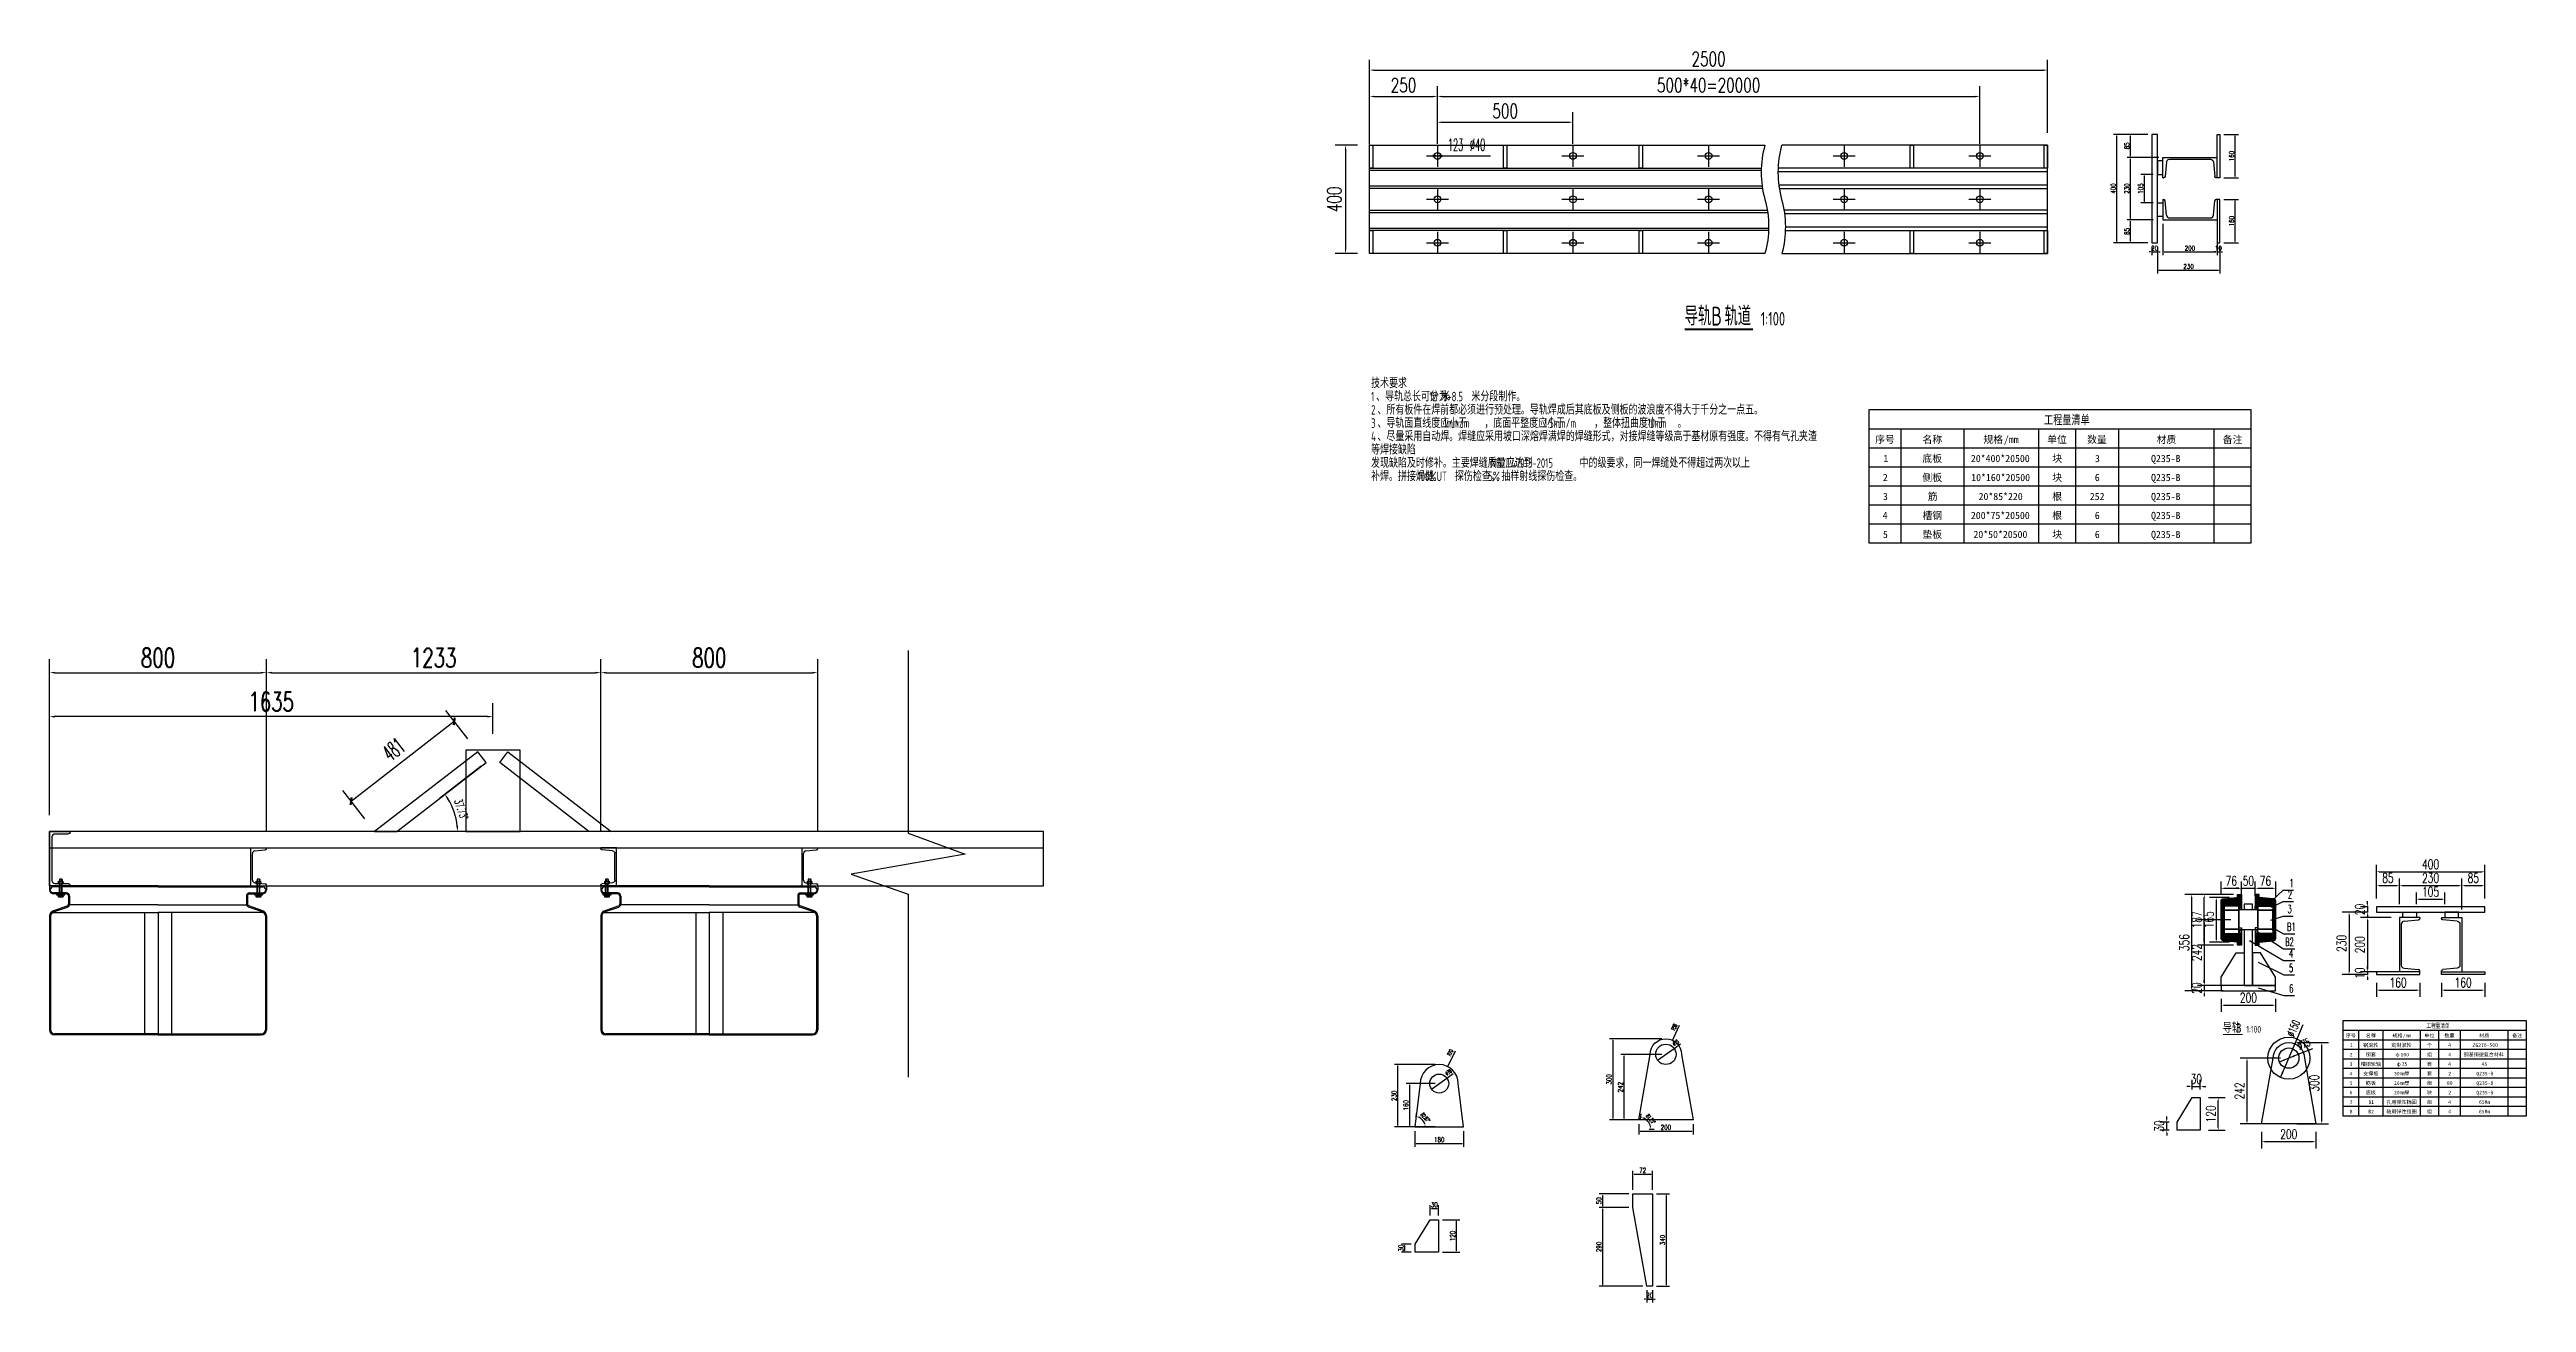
# Model space of a CAD drawing. Header units: millimetres. Extents: x -1443632 to -1307761, y 1430256 to 1527696.
# Drawn here: x -1443632 to -1434497, y 1497893 to 1502513 of the extents above; entities that cross this region are included whole.
import ezdxf

# ---------------------------------------------------------------- set-up
doc = ezdxf.new("R2010")
doc.units = ezdxf.units.MM
doc.header["$LTSCALE"] = 10
doc.layers.get('0').update_dxf_attribs({"linetype": 'CONTINUOUS'})
doc.layers.get('DEFPOINTS').update_dxf_attribs({"linetype": 'CONTINUOUS'})
for name, color, linetype in [('PUB_DIM', 3, 'CONTINUOUS'), ('PUB_TEXT', 7, 'CONTINUOUS'), ('W-FLOAT_BOWL浮筒', 253, 'CONTINUOUS'), ('W-PLASTIC_RAILINGS塑木栏杆', 6, 'CONTINUOUS'), ('W-STEEL_FRAME钢架', 3, 'CONTINUOUS'), ('W-STEEL_KEEL钢龙骨', 5, 'CONTINUOUS'), ('WALL', 9, 'CONTINUOUS'), ('景-通用-文字', 7, 'CONTINUOUS'), ('螺栓', 146, 'CONTINUOUS'), ('钢', 172, 'CONTINUOUS')]:
    doc.layers.add(name, color=color, linetype=linetype)
doc.styles.add('_TCH_DIM', font='SIMPLEX.shx', dxfattribs={"width": 0.7, "bigfont": 'GBCBIG.shx'})
doc.styles.add('_TCH_DIM_T3', font='SIMPLEX.shx', dxfattribs={"width": 0.494118, "bigfont": 'GBCBIG.shx'})
doc.styles.add('_TCH_TAB', font='SIMPLEX', dxfattribs={"bigfont": 'GBCBIG'})
doc.styles.get("Standard").update_dxf_attribs({"font": 'tssdeng.shx', "width": 0.7, "bigfont": 'hztxt.shx'})
doc.styles.add('STANDARD_T3', font='simplex.shx', dxfattribs={"width": 0.7, "bigfont": 'gbcbig.shx'})
doc.styles.add('图框', font='')
doc.styles.get('图框').set_extended_font_data('SimSun')
doc.dimstyles.new('_TCH_ARCH&&20', dxfattribs={"dimtxt": 59.5, "dimasz": 20, "dimexe": 50, "dimexo": 60, "dimgap": 25.25, "dimtad": 1, "dimdec": 0, "dimzin": 0, "dimdsep": 46, "dimtxsty": '_TCH_DIM_T3', "dimblk": 'ARCHTICK', "dimcen": 0.09, "dimclrt": 7, "dimazin": 2, "dimtfac": 1, "dimtdec": 0, "dimtix": 1, "dimtmove": 2, "dimatfit": 3, "dimfxl": 0, "dimtolj": 1, "dimtzin": 0, "dimarcsym": 0})
doc.dimstyles.new('_TCH_ARROW&&10', dxfattribs={"dimtxt": 29.75, "dimasz": 20, "dimexe": 25, "dimexo": 30, "dimgap": 12.625, "dimtad": 1, "dimdec": 0, "dimzin": 0, "dimdsep": 46, "dimtxsty": '_TCH_DIM_T3', "dimcen": 0.09, "dimclrt": 7, "dimazin": 2, "dimtfac": 1, "dimtdec": 0, "dimtix": 1, "dimtmove": 2, "dimatfit": 3, "dimfxl": 0, "dimtolj": 1, "dimtzin": 0, "dimarcsym": 0})
doc.dimstyles.new('_TCH_ARROW&&5', dxfattribs={"dimtxt": 14.875, "dimasz": 10, "dimexe": 12.5, "dimexo": 15, "dimgap": 6.3125, "dimtad": 1, "dimdec": 0, "dimzin": 0, "dimdsep": 46, "dimtxsty": '_TCH_DIM_T3', "dimcen": 0.09, "dimclrt": 7, "dimazin": 2, "dimtfac": 1, "dimtdec": 0, "dimtix": 1, "dimtmove": 2, "dimatfit": 3, "dimfxl": 0, "dimtolj": 1, "dimtzin": 0, "dimarcsym": 0})
doc.dimstyles.new('W&&10', dxfattribs={"dimtxt": 35, "dimasz": 10, "dimexe": 25, "dimexo": 30, "dimgap": 10, "dimtad": 1, "dimdec": 0, "dimzin": 0, "dimdsep": 46, "dimtxsty": 'STANDARD_T3', "dimcen": 0.09, "dimclrd": 1, "dimclre": 1, "dimclrt": 7, "dimazin": 2, "dimtfac": 1, "dimtdec": 0, "dimtix": 1, "dimtmove": 2, "dimatfit": 3, "dimfxl": 0, "dimtolj": 1, "dimtzin": 0, "dimarcsym": 0})
doc.dimstyles.new('W&&15', dxfattribs={"dimtxt": 52.5, "dimasz": 15, "dimexe": 37.5, "dimexo": 45, "dimgap": 15, "dimtad": 1, "dimdec": 0, "dimzin": 0, "dimdsep": 46, "dimtxsty": 'STANDARD_T3', "dimcen": 0.09, "dimclrd": 1, "dimclre": 1, "dimclrt": 7, "dimazin": 2, "dimtfac": 1, "dimtdec": 0, "dimtix": 1, "dimtmove": 2, "dimatfit": 3, "dimfxl": 0, "dimtolj": 1, "dimtzin": 0, "dimarcsym": 0})
doc.dimstyles.new('W&&20', dxfattribs={"dimtxt": 70, "dimasz": 20, "dimexe": 50, "dimexo": 60, "dimgap": 20, "dimtad": 1, "dimdec": 0, "dimzin": 0, "dimdsep": 46, "dimtxsty": 'STANDARD_T3', "dimcen": 0.09, "dimclrd": 1, "dimclre": 1, "dimclrt": 7, "dimazin": 2, "dimtfac": 1, "dimtdec": 0, "dimtix": 1, "dimtmove": 2, "dimatfit": 3, "dimfxl": 0, "dimtolj": 1, "dimtzin": 0, "dimarcsym": 0})
doc.dimstyles.new('W&&5', dxfattribs={"dimtxt": 17.5, "dimasz": 5, "dimexe": 12.5, "dimexo": 15, "dimgap": 5, "dimtad": 1, "dimdec": 0, "dimzin": 0, "dimdsep": 46, "dimtxsty": 'STANDARD_T3', "dimcen": 0.09, "dimclrd": 1, "dimclre": 1, "dimclrt": 7, "dimazin": 2, "dimtfac": 1, "dimtdec": 0, "dimtix": 1, "dimtmove": 2, "dimatfit": 3, "dimfxl": 0, "dimtolj": 1, "dimtzin": 0, "dimarcsym": 0})

msp = doc.modelspace()

# ---------------------------------------------------------------- texts
at = {"layer": 'PUB_DIM', "color": 7, "style": '_TCH_DIM', "width": 0.494118}
for s, rotation, p in [('%%c150', 66.82983, (-1435355.3, 1498869.6)), ('%%c75', 22.16739, (-1435334.2, 1498823.8))]:
    msp.add_text(s, height=29.75, rotation=rotation, dxfattribs=at).set_placement(p)
at = {"layer": 'PUB_TEXT', "color": 7, "width": 0.7}
for s, height, p in [('导轨', 70, (-1437601.9, 1501495.1)), ('B', 70, (-1437503.9, 1501495.1)), ('轨道', 70, (-1437454.9, 1501495.1)), ('1:100', 50, (-1437321.4, 1501495.1)), ('导轨', 35, (-1435617, 1498887.9)), ('B', 35, (-1435568, 1498887.9)), ('1:100', 25, (-1435530.6, 1498887.9))]:
    msp.add_text(s, height=height, dxfattribs=at).set_placement(p)
at = {"layer": 'PUB_TEXT', "color": 7, "style": '_TCH_DIM', "width": 0.494118}
for s, height, p in [('1', 29.8, (-1435371, 1499424)), ('3', 29.8, (-1435378.4, 1499328.4)), ('2', 29.8, (-1435377.3, 1499382.5)), ('B1', 29.75, (-1435380.4, 1499263.3)), ('B2', 29.75, (-1435387.2, 1499207.5)), ('4', 29.8, (-1435373.1, 1499164.6)), ('5', 29.8, (-1435373.2, 1499111.4)), ('6', 29.8, (-1435372.5, 1499035.9))]:
    msp.add_text(s, height=height, dxfattribs=at).set_placement(p)
at = {"layer": 'W-PLASTIC_RAILINGS塑木栏杆', "color": 7, "style": '_TCH_DIM', "width": 0.494118}
for s, rotation, p in [('R58', 65.30255, (-1437638.2, 1498894.3)), ('R70', 63.88855, (-1438465, 1498800.3)), ('%%c75', 35.53388, (-1437639.8, 1498837.9)), ('%%c70', 35.52678, (-1438477.9, 1498728.7))]:
    msp.add_text(s, height=14.88, rotation=rotation, dxfattribs=at).set_placement(p)
at = {"layer": 'WALL', "color": 7, "style": '_TCH_DIM', "width": 0.494118}
msp.add_text('123-%%c40', height=44.62, dxfattribs=at).set_placement((-1438475.1, 1502139.4))
at = {"layer": 'WALL', "color": 0, "width": 0.7}
for s, p in [('技术要求', (-1438758.3, 1501264.8)), ('1', (-1438758.3, 1501215.8)), ('2', (-1438758.3, 1501166.8)), ('、导轨总长可分为', (-1438739.6, 1501215.8)), ('、所有板件在焊前都必须进行预处理。导轨焊成后其底板及侧板的波浪度不得大于千分之一点五。', (-1438734.9, 1501166.8)), ('12', (-1438543.6, 1501215.8)), ('米', (-1438501.6, 1501215.8)), ('+8.5', (-1438477.1, 1501215.8)), ('米分段制作。', (-1438388.4, 1501215.8)), ('3', (-1438758.3, 1501117.8)), ('4', (-1438758.3, 1501068.8)), ('、导轨面直线度应小于', (-1438734.9, 1501117.8)), ('、尽量采用自动焊。焊缝应采用坡口深熔焊满焊的焊缝形式，对接焊缝等级高于基材原有强度。不得有气孔夹渣', (-1438734.9, 1501068.8)), ('1mm/m', (-1438489.9, 1501117.8)), ('，底面平整度应小于', (-1438340.6, 1501117.8)), ('1.5mm/m', (-1438120.1, 1501117.8)), ('，整体扭曲度小于', (-1437935.8, 1501117.8)), ('10mm', (-1437739.8, 1501117.8)), ('。', (-1437627.8, 1501117.8)), ('等焊接缺陷', (-1438758.3, 1501019.8)), ('发现缺陷及时修补。主要焊缝质量应达到', (-1438758.3, 1500970.8)), ('NB/T47013-2015', (-1438317.3, 1500970.8)), ('中的级要求，同一焊缝处不得超过两次以上', (-1437989.4, 1500970.8)), ('补焊。拼接焊缝', (-1438758.3, 1500921.8)), ('100%UT', (-1438586.8, 1500921.8)), ('探伤检查，', (-1438449.1, 1500921.8)), ('5%', (-1438326.6, 1500921.8)), ('抽样射线探伤检查。', (-1438277.6, 1500921.8))]:
    msp.add_text(s, height=35, dxfattribs=at).set_placement(p)
at = {"layer": '景-通用-文字'}
for s, height, style, p in [('序号', 26.58, '图框', (-1436899.5, 1501061.6)), ('名称', 26.58, '图框', (-1436724.7, 1501061.6)), ('规格', 26.58, '图框', (-1436500.2, 1501061.6)), ('/mm', 26.58, '图框', (-1436424.6, 1501061.6)), ('工程量清单', 33.76, '_TCH_TAB', (-1436276.8, 1501128.1)), ('单位', 26.58, '图框', (-1436265.2, 1501061.6)), ('数量', 26.58, '图框', (-1436117.8, 1501061.6)), ('材质', 26.58, '图框', (-1435861.3, 1501061.6)), ('备注', 26.58, '图框', (-1435617.3, 1501061.6)), ('1', 26.6, '图框', (-1436868.9, 1500991.6)), ('底板', 26.58, '图框', (-1436725.1, 1500991.6)), ('20*400*20500', 26.582, '图框', (-1436546.3, 1500991.6)), ('块', 26.6, '图框', (-1436246.4, 1500991.6)), ('3', 26.6, '图框', (-1436088.8, 1500991.6)), ('Q235-B', 26.58, '图框', (-1435881.9, 1500991.6)), ('2', 26.6, '图框', (-1436870.9, 1500921.6)), ('侧板', 26.58, '图框', (-1436725.1, 1500921.6)), ('10*160*20500', 26.582, '图框', (-1436545.1, 1500921.6)), ('块', 26.6, '图框', (-1436246.4, 1500921.6)), ('6', 26.6, '图框', (-1436089.3, 1500921.6)), ('Q235-B', 26.58, '图框', (-1435881.9, 1500921.6)), ('3', 26.6, '图框', (-1436870.7, 1500851.6)), ('筋', 26.6, '图框', (-1436705.4, 1500851.6)), ('20*85*220', 26.58, '图框', (-1436517.9, 1500851.6)), ('根', 26.6, '图框', (-1436246.4, 1500851.6)), ('252', 26.58, '图框', (-1436107.9, 1500851.6)), ('Q235-B', 26.58, '图框', (-1435881.9, 1500851.6)), ('4', 26.6, '图框', (-1436871.7, 1500781.6)), ('5', 26.6, '图框', (-1436870.7, 1500711.6)), ('槽钢', 26.58, '图框', (-1436724.7, 1500781.6)), ('垫板', 26.58, '图框', (-1436724.8, 1500711.6)), ('200*75*20500', 26.582, '图框', (-1436546.3, 1500781.6)), ('20*50*20500', 26.582, '图框', (-1436536.9, 1500711.6)), ('根', 26.6, '图框', (-1436246.4, 1500781.6)), ('块', 26.6, '图框', (-1436246.4, 1500711.6)), ('6', 26.6, '图框', (-1436089.3, 1500781.6)), ('6', 26.6, '图框', (-1436089.3, 1500711.6)), ('Q235-B', 26.58, '图框', (-1435881.9, 1500781.6)), ('Q235-B', 26.58, '图框', (-1435881.9, 1500711.6)), ('工程量清单', 16.88, '_TCH_TAB', (-1434866, 1498903.6)), ('序号', 13.29, '图框', (-1435163.7, 1498870.4)), ('2', 13.3, '图框', (-1435149.3, 1498800.4)), ('1', 13.3, '图框', (-1435148.4, 1498835.4)), ('钢滚轮', 13.29, '图框', (-1435099.6, 1498835.4)), ('铜套', 13.29, '图框', (-1435090, 1498800.4)), ('名称', 13.29, '图框', (-1435089.9, 1498870.4)), ('定制滚轮', 13.29, '图框', (-1434995.5, 1498835.4)), ('规格', 13.29, '图框', (-1434991.4, 1498870.4)), ('φ', 13.3, '图框', (-1434980.7, 1498800.4)), ('100', 13.29, '图框', (-1434961.8, 1498800.4)), ('/mm', 13.29, '图框', (-1434953.5, 1498870.4)), ('单位', 13.29, '图框', (-1434873.8, 1498870.4)), ('个', 13.3, '图框', (-1434864.4, 1498835.4)), ('组', 13.3, '图框', (-1434864.4, 1498800.4)), ('数量', 13.29, '图框', (-1434800.2, 1498870.4)), ('4', 13.3, '图框', (-1434786.1, 1498835.4)), ('4', 13.3, '图框', (-1434786.1, 1498800.4)), ('钢基铜塑复合材料', 13.29, '图框', (-1434729.4, 1498800.4)), ('ZG270-500', 13.29, '图框', (-1434696.2, 1498835.4)), ('材质', 13.29, '图框', (-1434671.9, 1498870.4)), ('备注', 13.29, '图框', (-1434549.9, 1498870.4)), ('4', 13.3, '图框', (-1435149.7, 1498730.4)), ('3', 13.3, '图框', (-1435149.3, 1498765.4)), ('槽钢轮轴', 13.29, '图框', (-1435108.7, 1498765.4)), ('支撑板', 13.29, '图框', (-1435099.5, 1498730.4)), ('30mm', 13.29, '图框', (-1434985.9, 1498730.4)), ('φ', 13.3, '图框', (-1434976.4, 1498765.4)), ('75', 13.29, '图框', (-1434957.5, 1498765.4)), ('厚', 13.3, '图框', (-1434948.1, 1498730.4)), ('套', 13.3, '图框', (-1434864.3, 1498765.4)), ('套', 13.3, '图框', (-1434864.3, 1498730.4)), ('4', 13.3, '图框', (-1434786.1, 1498765.4)), ('2', 13.3, '图框', (-1434785.7, 1498730.4)), ('Q235-B', 13.29, '图框', (-1434682.2, 1498730.4)), ('45', 13.29, '图框', (-1434663, 1498765.4)), ('5', 13.3, '图框', (-1435149.3, 1498695.4)), ('6', 13.3, '图框', (-1435149.5, 1498660.4)), ('7', 13.3, '图框', (-1435149.3, 1498625.4)), ('底板', 13.29, '图框', (-1435090.1, 1498660.4)), ('筋板', 13.29, '图框', (-1435089.9, 1498695.4)), ('B1', 13.29, '图框', (-1435080.3, 1498625.4)), ('孔用弹性挡圈', 13.29, '图框', (-1435014, 1498625.4)), ('20mm', 13.29, '图框', (-1434985.9, 1498660.4)), ('16mm', 13.29, '图框', (-1434985.9, 1498695.4)), ('厚', 13.3, '图框', (-1434948.1, 1498695.4)), ('厚', 13.3, '图框', (-1434948.1, 1498660.4)), ('块', 13.3, '图框', (-1434864.4, 1498660.4)), ('组', 13.3, '图框', (-1434864.4, 1498695.4)), ('组', 13.3, '图框', (-1434864.4, 1498625.4)), ('80', 13.29, '图框', (-1434790.6, 1498695.4)), ('4', 13.3, '图框', (-1434786.1, 1498625.4)), ('2', 13.3, '图框', (-1434785.7, 1498660.4)), ('Q235-B', 13.29, '图框', (-1434682.2, 1498695.4)), ('Q235-B', 13.29, '图框', (-1434682.2, 1498660.4)), ('65Mn', 13.29, '图框', (-1434672.6, 1498625.4)), ('8', 13.3, '图框', (-1435149.4, 1498590.4)), ('B2', 13.29, '图框', (-1435080.7, 1498590.4)), ('轴用弹性挡圈', 13.29, '图框', (-1435014.1, 1498590.4)), ('组', 13.3, '图框', (-1434864.4, 1498590.4)), ('4', 13.3, '图框', (-1434786.1, 1498590.4)), ('65Mn', 13.29, '图框', (-1434672.6, 1498590.4))]:
    msp.add_text(s, height=height, dxfattribs=dict(at, style=style)).set_placement(p)

# ---------------------------------------------------------------- blocks, each defined once
blk = doc.blocks.new('A$C24E83DC7')
for p, q in [((0, 58), (2.6, 58)), ((0, 0), (0, 58)), ((140, 0), (0, 0)), ((11.2, 14.6), (7.4, 53.3)), ((119.3, 6), (20.4, 6)), ((128.8, 14.6), (132.6, 53.3)), ((140, 58), (137.4, 58)), ((140, 0), (140, 58))]:
    blk.add_line(p, q)
for centre, radius, start, end in [((2.6, 53.3), 4.75, 0, 90), ((20.7, 15.5), 9.5, 185.71059, 270), ((119.3, 15.5), 9.5, 270, 354.28941), ((137.4, 53.3), 4.75, 90, 180)]:
    blk.add_arc(centre, radius, start, end)
blk = doc.blocks.new('侧视图小')
at = {"layer": 'W-FLOAT_BOWL浮筒'}
for p, q in [((-400, 98.9), (-400, 83.9)), ((0, 98.9), (-400, 98.9)), ((0, 94.9), (-386.4, 94.9)), ((0, 98.9), (400, 98.9)), ((0, 94.9), (386.4, 94.9)), ((400, 98.9), (400, 83.9)), ((-386.6, 6.7), (-335.4, 24.5)), ((-338, 72.9), (-386.4, 72.9)), ((-385.9, 2.7), (-334.1, 20.7)), ((-338, 68.9), (-385, 68.9)), ((-330, 60.9), (-330, 32.1)), ((0, 29.2), (-326.3, 29.2)), ((-326, 60.9), (-326, 32.1)), ((0, 29.2), (326.3, 29.2)), ((326, 60.9), (326, 32.1)), ((330, 60.9), (330, 32.1)), ((385.9, 2.7), (334.1, 20.7)), ((386.6, 6.7), (335.4, 24.5)), ((338, 72.9), (386.4, 72.9)), ((338, 68.9), (385, 68.9)), ((-400, -12.2), (-400, -432.1)), ((-396, -11.5), (-396, -432.1)), ((-390.7, 0), (0, 0)), ((-50, 0), (-50, -447.1)), ((390.7, 0), (0, 0)), ((0, 0), (0, -447.1)), ((0, 0), (0, -447.1)), ((50, 0), (50, -447.1)), ((396, -11.5), (396, -432.1)), ((400, -12.2), (400, -432.1)), ((0, -447.1), (-381, -447.1)), ((0, -451.1), (-381, -451.1)), ((0, -447.1), (381, -447.1)), ((0, -451.1), (381, -451.1))]:
    blk.add_line(p, q, dxfattribs=at)
for centre, radius, start, end in [((-386.4, 83.9), 11, 90, 270), ((386.4, 83.9), 11, 270, 90), ((-385, 83.9), 15, 180, 270), ((-380, -12.2), 20, 109.17979, 180), ((-381, -11.5), 15, 109.17979, 180), ((-338, 60.9), 12, 0, 90), ((-338, 60.9), 8, 0, 90), ((-338, 32.1), 8, 289.17979, 0), ((-338, 32.1), 12, 289.17979, 0), ((338, 60.9), 12, 90, 180), ((338, 32.1), 12, 180, 250.82021), ((338, 60.9), 8, 90, 180), ((338, 32.1), 8, 180, 250.82021), ((385, 83.9), 15, 270, 0), ((381, -11.5), 15, 0, 70.82021), ((380, -12.2), 20, 0, 70.82021), ((-381, -432.1), 19, 180, 270), ((-381, -432.1), 15, 180, 270), ((381, -432.1), 15, 270, 0), ((381, -432.1), 19, 270, 0)]:
    blk.add_arc(centre, radius, start, end, dxfattribs=at)
blk = doc.blocks.new('*D569')
at = {"color": 1, "lineweight": -2, "transparency": 16777216}
for p, q in [((-1443632, 1499689.3), (-1443632, 1500265.2)), ((-1443612, 1500215.2), (-1442852, 1500215.2)), ((-1442832, 1499629.3), (-1442832, 1500265.2))]:
    blk.add_line(p, q, dxfattribs=at)
at = {"color": 1, "transparency": 16777216}
for points in [[(-1443612, 1500218.5), (-1443612, 1500211.9), (-1443632, 1500215.2)], [(-1442852, 1500218.5), (-1442852, 1500211.9), (-1442832, 1500215.2)]]:
    blk.add_solid(points, dxfattribs=at)
at = {"layer": 'DEFPOINTS', "color": 0, "transparency": 16777216}
for p in [(-1442832, 1500215.2), (-1443632, 1499629.3), (-1442832, 1499569.3)]:
    blk.add_point(p, dxfattribs=at)
at = {"color": 7, "transparency": 16777216, "insert": (-1443232, 1500270.2), "char_height": 70, "attachment_point": 5, "style": 'STANDARD_T3'}
blk.add_mtext('\\A1;800', dxfattribs=at)
blk = doc.blocks.new('*D570')
at = {"color": 1, "lineweight": -2, "transparency": 16777216}
for p, q in [((-1442832, 1499629.3), (-1442832, 1500265.2)), ((-1442812, 1500215.2), (-1441619, 1500215.2)), ((-1441599, 1499629.3), (-1441599, 1500265.2))]:
    blk.add_line(p, q, dxfattribs=at)
at = {"color": 1, "transparency": 16777216}
for points in [[(-1442812, 1500218.5), (-1442812, 1500211.9), (-1442832, 1500215.2)], [(-1441619, 1500218.5), (-1441619, 1500211.9), (-1441599, 1500215.2)]]:
    blk.add_solid(points, dxfattribs=at)
at = {"layer": 'DEFPOINTS', "color": 0, "transparency": 16777216}
for p in [(-1441599, 1500215.2), (-1442832, 1499569.3), (-1441599, 1499569.3)]:
    blk.add_point(p, dxfattribs=at)
at = {"color": 7, "transparency": 16777216, "insert": (-1442215.5, 1500270.2), "char_height": 70, "attachment_point": 5, "style": 'STANDARD_T3'}
blk.add_mtext('\\A1;1233', dxfattribs=at)
blk = doc.blocks.new('*D571')
at = {"color": 1, "lineweight": -2, "transparency": 16777216}
for p, q in [((-1441599, 1499629.3), (-1441599, 1500265.2)), ((-1441579, 1500215.2), (-1440819, 1500215.2)), ((-1440799, 1499628), (-1440799, 1500265.2))]:
    blk.add_line(p, q, dxfattribs=at)
at = {"color": 1, "transparency": 16777216}
for points in [[(-1441579, 1500218.5), (-1441579, 1500211.9), (-1441599, 1500215.2)], [(-1440819, 1500218.5), (-1440819, 1500211.9), (-1440799, 1500215.2)]]:
    blk.add_solid(points, dxfattribs=at)
at = {"layer": 'DEFPOINTS', "color": 0, "transparency": 16777216}
for p in [(-1440799, 1500215.2), (-1441599, 1499569.3), (-1440799, 1499568)]:
    blk.add_point(p, dxfattribs=at)
at = {"color": 7, "transparency": 16777216, "insert": (-1441199, 1500270.2), "char_height": 70, "attachment_point": 5, "style": 'STANDARD_T3'}
blk.add_mtext('\\A1;800', dxfattribs=at)
blk = doc.blocks.new('*D572')
at = {"color": 1, "lineweight": -2, "transparency": 16777216}
for p, q in [((-1443632, 1499689.3), (-1443632, 1500103.1)), ((-1441997, 1499989.3), (-1441997, 1500103.1)), ((-1442017, 1500053.1), (-1443612, 1500053.1))]:
    blk.add_line(p, q, dxfattribs=at)
at = {"color": 1, "transparency": 16777216}
for points in [[(-1443612, 1500056.4), (-1443612, 1500049.7), (-1443632, 1500053.1)], [(-1442017, 1500056.4), (-1442017, 1500049.7), (-1441997, 1500053.1)]]:
    blk.add_solid(points, dxfattribs=at)
at = {"layer": 'DEFPOINTS', "color": 0, "transparency": 16777216}
for p in [(-1443632, 1500053.1), (-1441997, 1499929.3), (-1443632, 1499629.3)]:
    blk.add_point(p, dxfattribs=at)
at = {"color": 7, "transparency": 16777216, "insert": (-1442814.5, 1500108.1), "char_height": 70, "attachment_point": 5, "style": 'STANDARD_T3'}
blk.add_mtext('\\A1;1635', dxfattribs=at)
blk = doc.blocks.new('ls1')
at = {"layer": '螺栓'}
for p, q in [((-3.4, 0), (-4.8, -1.4)), ((-9.6, -64.7), (-9.6, -58.3)), ((-9.6, -64.7), (-8.6, -65.7)), ((8.6, -65.7), (-8.6, -65.7)), ((9.6, -64.7), (8.6, -65.7)), ((9.6, -59.9), (9.6, -64.7))]:
    blk.add_line(p, q, dxfattribs=at)
for points in [[(-3.4, 0), (-3.4, -8.6)], [(3.4, 0), (-3.4, 0)], [(3.4, 0), (3.4, -8.6)], [(3.4, 0), (4.8, -1.4)], [(9.6, -14.4), (-9.6, -14.4)], [(-9.6, -14.4), (-9.6, -16.3)], [(9.6, -16.3), (-9.6, -16.3)], [(-9.6, -59.9), (9.6, -59.9), (9.6, -58.3), (-9.6, -58.3)], [(7.7, -14.4), (7.7, -8.6), (-7.7, -8.6), (-7.7, -14.4)], [(7.7, -59.9), (-7.7, -59.9)], [(-7.2, -65.7), (7.2, -65.7)], [(-5.2, -8.6), (-5.2, -14.4)], [(-4.8, -1.4), (-4.8, -8.6)], [(-4.8, -59.9), (-4.8, -16.3)], [(-4.8, -65.7), (-4.8, -59.9)], [(-3.4, -59.9), (-3.4, -16.3)], [(3.4, -59.9), (3.4, -16.3)], [(4.8, -1.4), (4.8, -8.6)], [(4.8, -59.9), (4.8, -16.3)], [(4.8, -59.9), (4.8, -65.7)], [(5.2, -14.4), (5.2, -8.6)], [(9.6, -16.3), (9.6, -14.4)]]:
    blk.add_lwpolyline(points, dxfattribs=at)
for points in [[(-7.4, -65.4), (-6.5, -65), (-5.6, -65.1), (-4.8, -65.6)], [(-4.8, -65.6), (-1.7, -64.5), (1.7, -64.5), (4.8, -65.6)], [(4.8, -65.6), (5.6, -65.1), (6.5, -65), (7.4, -65.4)]]:
    blk.add_open_spline(points, degree=3, dxfattribs=at)
blk = doc.blocks.new('*D923')
at = {"layer": 'DEFPOINTS', "color": 0, "transparency": 16777216}
for p in [(-1442016.1, 1499888.7), (-1442351.4, 1499629.3), (-1442132.9, 1499678.1), (-1441927.5, 1499629.3)]:
    blk.add_point(p, dxfattribs=at)
at = {"layer": 'W-STEEL_FRAME钢架', "color": 0, "lineweight": -2, "transparency": 16777216}
for p, q in [((-1442039.8, 1499870.4), (-1442194.1, 1499751)), ((-1441957.5, 1499629.3), (-1442152.5, 1499629.3))]:
    blk.add_line(p, q, dxfattribs=at)
blk.add_arc((-1442351.4, 1499629.3), 223.9, 5.1191, 32.6111, dxfattribs=at)
at = {"layer": 'W-STEEL_FRAME钢架', "color": 0, "transparency": 16777216}
for points in [[(-1442165.5, 1499748.1), (-1442160.1, 1499751.9), (-1442174.3, 1499766.3)], [(-1442125, 1499649.4), (-1442131.7, 1499649.1), (-1442127.5, 1499629.3)]]:
    blk.add_solid(points, dxfattribs=at)
at = {"layer": 'W-STEEL_FRAME钢架', "color": 7, "transparency": 16777216, "insert": (-1442113.5, 1499710.6), "char_height": 29.75, "attachment_point": 5, "rotation": 288.8651, "style": '_TCH_DIM_T3'}
blk.add_mtext('\\A1;37.73°', dxfattribs=at)
blk = doc.blocks.new('_ARCHTICK')
at = {"color": 0, "linetype": 'ByBlock', "const_width": 0.4}
blk.add_lwpolyline([(-0.5, -0.5), (0.5, 0.5)], dxfattribs=at)
blk = doc.blocks.new('*D925')
at = {"layer": 'DEFPOINTS', "color": 0, "transparency": 16777216}
for p in [(-1442139.4, 1500035.9), (-1442052.6, 1499923.7), (-1442433.1, 1499629.3)]:
    blk.add_point(p, dxfattribs=at)
at = {"layer": 'W-STEEL_FRAME钢架', "color": 0, "lineweight": -2, "transparency": 16777216}
for p, q in [((-1442519.9, 1499741.5), (-1442139.4, 1500035.9)), ((-1442089.3, 1499971.1), (-1442170, 1500075.4)), ((-1442469.8, 1499676.7), (-1442550.5, 1499781))]:
    blk.add_line(p, q, dxfattribs=at)
at = {"layer": 'W-STEEL_FRAME钢架', "color": 0, "lineweight": -2, "transparency": 16777216, "xscale": 20, "yscale": 20, "zscale": 20}
for p, rotation in [((-1442139.4, 1500035.9), 37.73019135230432), ((-1442519.9, 1499741.5), 217.7301913523043)]:
    blk.add_blockref('_ARCHTICK', p, dxfattribs=dict(at, rotation=rotation))
at = {"layer": 'W-STEEL_FRAME钢架', "color": 7, "transparency": 16777216, "insert": (-1442363.3, 1499932.2), "char_height": 59.5, "attachment_point": 5, "rotation": 37.73019, "style": '_TCH_DIM_T3'}
blk.add_mtext('\\A1;481', dxfattribs=at)
blk = doc.blocks.new('A$C142B241B')
at = {"layer": 'W-STEEL_FRAME钢架', "color": 4}
for p, q in [((0, 75), (0, 0)), ((0, 75), (2.7, 75)), ((0, 0), (200, 0)), ((13.3, 16.9), (8.2, 70)), ((24.3, 7), (175.7, 7)), ((186.7, 16.9), (191.8, 70)), ((200, 75), (197.3, 75)), ((200, 75), (200, 0))]:
    blk.add_line(p, q, dxfattribs=at)
for centre, radius, start, end in [((2.7, 69.5), 5.5, 5.71059, 90), ((24.3, 18), 11, 185.71059, 270), ((175.7, 18), 11, 270, 354.28941), ((197.3, 69.5), 5.5, 90, 174.28941)]:
    blk.add_arc(centre, radius, start, end, dxfattribs=at)
blk = doc.blocks.new('*D641')
at = {"layer": 'DEFPOINTS', "color": 0, "transparency": 16777216}
for p in [(-1435730.3, 1498648.2), (-1435700.3, 1498689.4), (-1435700.3, 1498648.2)]:
    blk.add_point(p, dxfattribs=at)
at = {"layer": 'PUB_DIM', "color": 1, "lineweight": -2, "transparency": 16777216}
for p, q in [((-1435730.3, 1498678.2), (-1435730.3, 1498714.4)), ((-1435700.3, 1498678.2), (-1435700.3, 1498714.4)), ((-1435740.3, 1498689.4), (-1435750.3, 1498689.4)), ((-1435730.3, 1498689.4), (-1435700.3, 1498689.4)), ((-1435690.3, 1498689.4), (-1435680.3, 1498689.4))]:
    blk.add_line(p, q, dxfattribs=at)
at = {"layer": 'PUB_DIM', "color": 1, "transparency": 16777216}
for points in [[(-1435740.3, 1498691.1), (-1435740.3, 1498687.8), (-1435730.3, 1498689.4)], [(-1435690.3, 1498691.1), (-1435690.3, 1498687.8), (-1435700.3, 1498689.4)]]:
    blk.add_solid(points, dxfattribs=at)
at = {"layer": 'PUB_DIM', "color": 7, "transparency": 16777216, "insert": (-1435715.3, 1498716.9), "char_height": 35, "attachment_point": 5, "style": 'STANDARD_T3'}
blk.add_mtext('\\A1;30', dxfattribs=at)
blk = doc.blocks.new('*D642')
at = {"layer": 'DEFPOINTS', "color": 0, "transparency": 16777216}
for p in [(-1435824.3, 1498558.2), (-1435785.3, 1498558.2), (-1435785.3, 1498528.2)]:
    blk.add_point(p, dxfattribs=at)
at = {"layer": 'PUB_DIM', "color": 1, "lineweight": -2, "transparency": 16777216}
for p, q in [((-1435815.3, 1498558.2), (-1435849.3, 1498558.2)), ((-1435824.3, 1498568.2), (-1435824.3, 1498578.2)), ((-1435824.3, 1498528.2), (-1435824.3, 1498558.2)), ((-1435815.3, 1498528.2), (-1435849.3, 1498528.2)), ((-1435824.3, 1498518.2), (-1435824.3, 1498508.2))]:
    blk.add_line(p, q, dxfattribs=at)
at = {"layer": 'PUB_DIM', "color": 1, "transparency": 16777216}
for points in [[(-1435825.9, 1498568.2), (-1435822.6, 1498568.2), (-1435824.3, 1498558.2)], [(-1435825.9, 1498518.2), (-1435822.6, 1498518.2), (-1435824.3, 1498528.2)]]:
    blk.add_solid(points, dxfattribs=at)
at = {"layer": 'PUB_DIM', "color": 7, "transparency": 16777216, "insert": (-1435851.8, 1498543.2), "char_height": 35, "attachment_point": 5, "rotation": 90, "style": 'STANDARD_T3'}
blk.add_mtext('\\A1;30', dxfattribs=at)
blk = doc.blocks.new('*D643')
at = {"layer": 'DEFPOINTS', "color": 0, "transparency": 16777216}
for p in [(-1435700.3, 1498648.2), (-1435633.8, 1498648.2), (-1435700.3, 1498528.2)]:
    blk.add_point(p, dxfattribs=at)
at = {"layer": 'PUB_DIM', "color": 1, "lineweight": -2, "transparency": 16777216}
for p, q in [((-1435670.3, 1498648.2), (-1435608.8, 1498648.2)), ((-1435633.8, 1498538.2), (-1435633.8, 1498638.2)), ((-1435670.3, 1498528.2), (-1435608.8, 1498528.2))]:
    blk.add_line(p, q, dxfattribs=at)
at = {"layer": 'PUB_DIM', "color": 1, "transparency": 16777216}
for points in [[(-1435635.5, 1498638.2), (-1435632.2, 1498638.2), (-1435633.8, 1498648.2)], [(-1435635.5, 1498538.2), (-1435632.2, 1498538.2), (-1435633.8, 1498528.2)]]:
    blk.add_solid(points, dxfattribs=at)
at = {"layer": 'PUB_DIM', "color": 7, "transparency": 16777216, "insert": (-1435661.3, 1498588.2), "char_height": 35, "attachment_point": 5, "rotation": 90, "style": 'STANDARD_T3'}
blk.add_mtext('\\A1;120', dxfattribs=at)
blk = doc.blocks.new('*D644')
at = {"layer": 'DEFPOINTS', "color": 0, "transparency": 16777216}
for p in [(-1434650.9, 1499481.2), (-1435050.9, 1499352.1), (-1434650.9, 1499352.1)]:
    blk.add_point(p, dxfattribs=at)
at = {"layer": 'PUB_DIM', "color": 1, "lineweight": -2, "transparency": 16777216}
for p, q in [((-1435050.9, 1499382.1), (-1435050.9, 1499506.2)), ((-1435040.9, 1499481.2), (-1434660.9, 1499481.2)), ((-1434650.9, 1499382.1), (-1434650.9, 1499506.2))]:
    blk.add_line(p, q, dxfattribs=at)
at = {"layer": 'PUB_DIM', "color": 1, "transparency": 16777216}
for points in [[(-1435040.9, 1499482.8), (-1435040.9, 1499479.5), (-1435050.9, 1499481.2)], [(-1434660.9, 1499482.8), (-1434660.9, 1499479.5), (-1434650.9, 1499481.2)]]:
    blk.add_solid(points, dxfattribs=at)
at = {"layer": 'PUB_DIM', "color": 7, "transparency": 16777216, "insert": (-1434850.9, 1499508.7), "char_height": 35, "attachment_point": 5, "style": 'STANDARD_T3'}
blk.add_mtext('\\A1;400', dxfattribs=at)
blk = doc.blocks.new('*D645')
at = {"layer": 'DEFPOINTS', "color": 0, "transparency": 16777216}
for p in [(-1435050.9, 1499332.1), (-1435151.8, 1499102.1), (-1435050.9, 1499102.1)]:
    blk.add_point(p, dxfattribs=at)
at = {"layer": 'PUB_DIM', "color": 1, "lineweight": -2, "transparency": 16777216}
for p, q in [((-1435080.9, 1499332.1), (-1435176.8, 1499332.1)), ((-1435151.8, 1499322.1), (-1435151.8, 1499112.1)), ((-1435080.9, 1499102.1), (-1435176.8, 1499102.1))]:
    blk.add_line(p, q, dxfattribs=at)
at = {"layer": 'PUB_DIM', "color": 1, "transparency": 16777216}
for points in [[(-1435153.5, 1499322.1), (-1435150.1, 1499322.1), (-1435151.8, 1499332.1)], [(-1435153.5, 1499112.1), (-1435150.1, 1499112.1), (-1435151.8, 1499102.1)]]:
    blk.add_solid(points, dxfattribs=at)
at = {"layer": 'PUB_DIM', "color": 7, "transparency": 16777216, "insert": (-1435179.3, 1499217.1), "char_height": 35, "attachment_point": 5, "rotation": 90, "style": 'STANDARD_T3'}
blk.add_mtext('\\A1;230', dxfattribs=at)
blk = doc.blocks.new('*D646')
at = {"layer": 'DEFPOINTS', "color": 0, "transparency": 16777216}
for p in [(-1434965.9, 1499312.1), (-1435084.2, 1499112.1), (-1434965.9, 1499112.1)]:
    blk.add_point(p, dxfattribs=at)
at = {"layer": 'PUB_DIM', "color": 1, "lineweight": -2, "transparency": 16777216}
for p, q in [((-1434995.9, 1499312.1), (-1435109.2, 1499312.1)), ((-1435084.2, 1499302.1), (-1435084.2, 1499122.1)), ((-1434995.9, 1499112.1), (-1435109.2, 1499112.1))]:
    blk.add_line(p, q, dxfattribs=at)
at = {"layer": 'PUB_DIM', "color": 1, "transparency": 16777216}
for points in [[(-1435085.9, 1499302.1), (-1435082.6, 1499302.1), (-1435084.2, 1499312.1)], [(-1435085.9, 1499122.1), (-1435082.6, 1499122.1), (-1435084.2, 1499112.1)]]:
    blk.add_solid(points, dxfattribs=at)
at = {"layer": 'PUB_DIM', "color": 7, "transparency": 16777216, "insert": (-1435111.7, 1499212.1), "char_height": 35, "attachment_point": 5, "rotation": 90, "style": 'STANDARD_T3'}
blk.add_mtext('\\A1;200', dxfattribs=at)
blk = doc.blocks.new('*D541')
at = {"layer": 'DEFPOINTS', "color": 0, "transparency": 16777216}
for p in [(-1435084.2, 1499332.1), (-1435050.9, 1499352.1), (-1435050.9, 1499332.1)]:
    blk.add_point(p, dxfattribs=at)
at = {"layer": 'PUB_DIM', "color": 1, "lineweight": -2, "transparency": 16777216}
for p, q in [((-1435084.2, 1499362.1), (-1435084.2, 1499372.1)), ((-1435080.9, 1499352.1), (-1435109.2, 1499352.1)), ((-1435080.9, 1499332.1), (-1435109.2, 1499332.1)), ((-1435084.2, 1499352.1), (-1435084.2, 1499332.1)), ((-1435084.2, 1499322.1), (-1435084.2, 1499312.1))]:
    blk.add_line(p, q, dxfattribs=at)
at = {"layer": 'PUB_DIM', "color": 1, "transparency": 16777216}
for points in [[(-1435085.9, 1499362.1), (-1435082.6, 1499362.1), (-1435084.2, 1499352.1)], [(-1435085.9, 1499322.1), (-1435082.6, 1499322.1), (-1435084.2, 1499332.1)]]:
    blk.add_solid(points, dxfattribs=at)
at = {"layer": 'PUB_DIM', "color": 7, "transparency": 16777216, "insert": (-1435111.7, 1499342.1), "char_height": 35, "attachment_point": 5, "rotation": 90, "style": 'STANDARD_T3'}
blk.add_mtext('\\A1;20', dxfattribs=at)
blk = doc.blocks.new('*D542')
at = {"layer": 'DEFPOINTS', "color": 0, "transparency": 16777216}
for p in [(-1435084.2, 1499102.1), (-1435050.9, 1499112.1), (-1435050.9, 1499102.1)]:
    blk.add_point(p, dxfattribs=at)
at = {"layer": 'PUB_DIM', "color": 1, "lineweight": -2, "transparency": 16777216}
for p, q in [((-1435080.9, 1499112.1), (-1435109.2, 1499112.1)), ((-1435080.9, 1499102.1), (-1435109.2, 1499102.1)), ((-1435084.2, 1499122.1), (-1435084.2, 1499132.1)), ((-1435084.2, 1499112.1), (-1435084.2, 1499102.1)), ((-1435084.2, 1499092.1), (-1435084.2, 1499082.1))]:
    blk.add_line(p, q, dxfattribs=at)
at = {"layer": 'PUB_DIM', "color": 1, "transparency": 16777216}
for points in [[(-1435085.9, 1499122.1), (-1435082.6, 1499122.1), (-1435084.2, 1499112.1)], [(-1435085.9, 1499092.1), (-1435082.6, 1499092.1), (-1435084.2, 1499102.1)]]:
    blk.add_solid(points, dxfattribs=at)
at = {"layer": 'PUB_DIM', "color": 7, "transparency": 16777216, "insert": (-1435111.7, 1499107.1), "char_height": 35, "attachment_point": 5, "rotation": 90, "style": 'STANDARD_T3'}
blk.add_mtext('\\A1;10', dxfattribs=at)
blk = doc.blocks.new('*D647')
at = {"layer": 'DEFPOINTS', "color": 0, "transparency": 16777216}
for p in [(-1434735.9, 1499430.8), (-1434965.9, 1499332.1), (-1434735.9, 1499312.1)]:
    blk.add_point(p, dxfattribs=at)
at = {"layer": 'PUB_DIM', "color": 1, "lineweight": -2, "transparency": 16777216}
for p, q in [((-1434965.9, 1499362.1), (-1434965.9, 1499455.8)), ((-1434735.9, 1499342.1), (-1434735.9, 1499455.8)), ((-1434955.9, 1499430.8), (-1434745.9, 1499430.8))]:
    blk.add_line(p, q, dxfattribs=at)
at = {"layer": 'PUB_DIM', "color": 1, "transparency": 16777216}
for points in [[(-1434955.9, 1499432.4), (-1434955.9, 1499429.1), (-1434965.9, 1499430.8)], [(-1434745.9, 1499432.4), (-1434745.9, 1499429.1), (-1434735.9, 1499430.8)]]:
    blk.add_solid(points, dxfattribs=at)
at = {"layer": 'PUB_DIM', "color": 7, "transparency": 16777216, "insert": (-1434850.9, 1499458.3), "char_height": 35, "attachment_point": 5, "style": 'STANDARD_T3'}
blk.add_mtext('\\A1;230', dxfattribs=at)
blk = doc.blocks.new('*D648')
at = {"layer": 'DEFPOINTS', "color": 0, "transparency": 16777216}
for p in [(-1435050.9, 1499102.1), (-1434890.9, 1499102.1), (-1434890.9, 1499044.9)]:
    blk.add_point(p, dxfattribs=at)
at = {"layer": 'PUB_DIM', "color": 1, "lineweight": -2, "transparency": 16777216}
for p, q in [((-1435050.9, 1499072.1), (-1435050.9, 1499019.9)), ((-1435040.9, 1499044.9), (-1434900.9, 1499044.9)), ((-1434890.9, 1499072.1), (-1434890.9, 1499019.9))]:
    blk.add_line(p, q, dxfattribs=at)
at = {"layer": 'PUB_DIM', "color": 1, "transparency": 16777216}
for points in [[(-1435040.9, 1499046.5), (-1435040.9, 1499043.2), (-1435050.9, 1499044.9)], [(-1434900.9, 1499046.5), (-1434900.9, 1499043.2), (-1434890.9, 1499044.9)]]:
    blk.add_solid(points, dxfattribs=at)
at = {"layer": 'PUB_DIM', "color": 7, "transparency": 16777216, "insert": (-1434970.9, 1499072.4), "char_height": 35, "attachment_point": 5, "style": 'STANDARD_T3'}
blk.add_mtext('\\A1;160', dxfattribs=at)
blk = doc.blocks.new('*D649')
at = {"layer": 'DEFPOINTS', "color": 0, "transparency": 16777216}
for p in [(-1434810.9, 1499102.1), (-1434650.9, 1499102.1), (-1434650.9, 1499044.9)]:
    blk.add_point(p, dxfattribs=at)
at = {"layer": 'PUB_DIM', "color": 1, "lineweight": -2, "transparency": 16777216}
for p, q in [((-1434810.9, 1499072.1), (-1434810.9, 1499019.9)), ((-1434800.9, 1499044.9), (-1434660.9, 1499044.9)), ((-1434650.9, 1499072.1), (-1434650.9, 1499019.9))]:
    blk.add_line(p, q, dxfattribs=at)
at = {"layer": 'PUB_DIM', "color": 1, "transparency": 16777216}
for points in [[(-1434800.9, 1499046.5), (-1434800.9, 1499043.2), (-1434810.9, 1499044.9)], [(-1434660.9, 1499046.5), (-1434660.9, 1499043.2), (-1434650.9, 1499044.9)]]:
    blk.add_solid(points, dxfattribs=at)
at = {"layer": 'PUB_DIM', "color": 7, "transparency": 16777216, "insert": (-1434730.9, 1499072.4), "char_height": 35, "attachment_point": 5, "style": 'STANDARD_T3'}
blk.add_mtext('\\A1;160', dxfattribs=at)
blk = doc.blocks.new('*D543')
at = {"layer": 'DEFPOINTS', "color": 0, "transparency": 16777216}
for p in [(-1434965.9, 1499430.8), (-1435050.9, 1499352.1), (-1434965.9, 1499332.1)]:
    blk.add_point(p, dxfattribs=at)
at = {"layer": 'PUB_DIM', "color": 1, "lineweight": -2, "transparency": 16777216}
for p, q in [((-1435050.9, 1499382.1), (-1435050.9, 1499455.8)), ((-1434965.9, 1499362.1), (-1434965.9, 1499455.8)), ((-1435040.9, 1499430.8), (-1434975.9, 1499430.8))]:
    blk.add_line(p, q, dxfattribs=at)
at = {"layer": 'PUB_DIM', "color": 1, "transparency": 16777216}
for points in [[(-1435040.9, 1499432.4), (-1435040.9, 1499429.1), (-1435050.9, 1499430.8)], [(-1434975.9, 1499432.4), (-1434975.9, 1499429.1), (-1434965.9, 1499430.8)]]:
    blk.add_solid(points, dxfattribs=at)
at = {"layer": 'PUB_DIM', "color": 7, "transparency": 16777216, "insert": (-1435008.4, 1499458.3), "char_height": 35, "attachment_point": 5, "style": 'STANDARD_T3'}
blk.add_mtext('\\A1;85', dxfattribs=at)
blk = doc.blocks.new('*D544')
at = {"layer": 'DEFPOINTS', "color": 0, "transparency": 16777216}
for p in [(-1434650.9, 1499430.8), (-1434735.9, 1499332.1), (-1434650.9, 1499352.1)]:
    blk.add_point(p, dxfattribs=at)
at = {"layer": 'PUB_DIM', "color": 1, "lineweight": -2, "transparency": 16777216}
for p, q in [((-1434735.9, 1499362.1), (-1434735.9, 1499455.8)), ((-1434650.9, 1499382.1), (-1434650.9, 1499455.8)), ((-1434725.9, 1499430.8), (-1434660.9, 1499430.8))]:
    blk.add_line(p, q, dxfattribs=at)
at = {"layer": 'PUB_DIM', "color": 1, "transparency": 16777216}
for points in [[(-1434725.9, 1499432.4), (-1434725.9, 1499429.1), (-1434735.9, 1499430.8)], [(-1434660.9, 1499432.4), (-1434660.9, 1499429.1), (-1434650.9, 1499430.8)]]:
    blk.add_solid(points, dxfattribs=at)
at = {"layer": 'PUB_DIM', "color": 7, "transparency": 16777216, "insert": (-1434693.4, 1499458.3), "char_height": 35, "attachment_point": 5, "style": 'STANDARD_T3'}
blk.add_mtext('\\A1;85', dxfattribs=at)
blk = doc.blocks.new('*D650')
at = {"layer": 'DEFPOINTS', "color": 0, "transparency": 16777216}
for p in [(-1435474, 1498551.9), (-1435274, 1498551.9), (-1435274, 1498486)]:
    blk.add_point(p, dxfattribs=at)
at = {"layer": 'PUB_DIM', "color": 1, "lineweight": -2, "transparency": 16777216}
for p, q in [((-1435474, 1498521.9), (-1435474, 1498461)), ((-1435464, 1498486), (-1435284, 1498486)), ((-1435274, 1498521.9), (-1435274, 1498461))]:
    blk.add_line(p, q, dxfattribs=at)
at = {"layer": 'PUB_DIM', "color": 1, "transparency": 16777216}
for points in [[(-1435464, 1498487.6), (-1435464, 1498484.3), (-1435474, 1498486)], [(-1435284, 1498487.6), (-1435284, 1498484.3), (-1435274, 1498486)]]:
    blk.add_solid(points, dxfattribs=at)
at = {"layer": 'PUB_DIM', "color": 7, "transparency": 16777216, "insert": (-1435374, 1498513.5), "char_height": 35, "attachment_point": 5, "style": 'STANDARD_T3'}
blk.add_mtext('\\A1;200', dxfattribs=at)
blk = doc.blocks.new('*D651')
at = {"layer": 'DEFPOINTS', "color": 0, "transparency": 16777216}
for p in [(-1435527.9, 1498793.9), (-1435374, 1498793.9), (-1435374, 1498551.9)]:
    blk.add_point(p, dxfattribs=at)
at = {"layer": 'PUB_DIM', "color": 1, "lineweight": -2, "transparency": 16777216}
for p, q in [((-1435404, 1498793.9), (-1435552.9, 1498793.9)), ((-1435527.9, 1498561.9), (-1435527.9, 1498783.9)), ((-1435404, 1498551.9), (-1435552.9, 1498551.9))]:
    blk.add_line(p, q, dxfattribs=at)
at = {"layer": 'PUB_DIM', "color": 1, "transparency": 16777216}
for points in [[(-1435529.6, 1498783.9), (-1435526.3, 1498783.9), (-1435527.9, 1498793.9)], [(-1435529.6, 1498561.9), (-1435526.3, 1498561.9), (-1435527.9, 1498551.9)]]:
    blk.add_solid(points, dxfattribs=at)
at = {"layer": 'PUB_DIM', "color": 7, "transparency": 16777216, "insert": (-1435555.4, 1498672.9), "char_height": 35, "attachment_point": 5, "rotation": 90, "style": 'STANDARD_T3'}
blk.add_mtext('\\A1;242', dxfattribs=at)
blk = doc.blocks.new('*D652')
at = {"layer": 'DEFPOINTS', "color": 0, "transparency": 16777216}
for p in [(-1434798.4, 1499380), (-1434903.4, 1499332.1), (-1434798.4, 1499332.1)]:
    blk.add_point(p, dxfattribs=at)
at = {"layer": 'PUB_DIM', "color": 1, "lineweight": -2, "transparency": 16777216}
for p, q in [((-1434903.4, 1499362.1), (-1434903.4, 1499405)), ((-1434893.4, 1499380), (-1434808.4, 1499380)), ((-1434798.4, 1499362.1), (-1434798.4, 1499405))]:
    blk.add_line(p, q, dxfattribs=at)
at = {"layer": 'PUB_DIM', "color": 1, "transparency": 16777216}
for points in [[(-1434893.4, 1499381.7), (-1434893.4, 1499378.3), (-1434903.4, 1499380)], [(-1434808.4, 1499381.7), (-1434808.4, 1499378.3), (-1434798.4, 1499380)]]:
    blk.add_solid(points, dxfattribs=at)
at = {"layer": 'PUB_DIM', "color": 7, "transparency": 16777216, "insert": (-1434850.9, 1499407.5), "char_height": 35, "attachment_point": 5, "style": 'STANDARD_T3'}
blk.add_mtext('\\A1;105', dxfattribs=at)
blk = doc.blocks.new('*D550')
at = {"layer": 'DEFPOINTS', "color": 0, "transparency": 16777216}
for p in [(-1435547.9, 1499389.3), (-1435497.9, 1499420.3), (-1435497.9, 1499389.3)]:
    blk.add_point(p, dxfattribs=at)
at = {"layer": 'PUB_DIM', "color": 1, "lineweight": -2, "transparency": 16777216}
for p, q in [((-1435547.9, 1499419.3), (-1435547.9, 1499445.3)), ((-1435497.9, 1499419.3), (-1435497.9, 1499445.3)), ((-1435557.9, 1499420.3), (-1435567.9, 1499420.3)), ((-1435547.9, 1499420.3), (-1435497.9, 1499420.3)), ((-1435487.9, 1499420.3), (-1435477.9, 1499420.3))]:
    blk.add_line(p, q, dxfattribs=at)
at = {"layer": 'PUB_DIM', "color": 1, "transparency": 16777216}
for points in [[(-1435557.9, 1499421.9), (-1435557.9, 1499418.6), (-1435547.9, 1499420.3)], [(-1435487.9, 1499421.9), (-1435487.9, 1499418.6), (-1435497.9, 1499420.3)]]:
    blk.add_solid(points, dxfattribs=at)
at = {"layer": 'PUB_DIM', "color": 7, "transparency": 16777216, "insert": (-1435522.9, 1499447.8), "char_height": 35, "attachment_point": 5, "style": 'STANDARD_T3'}
blk.add_mtext('\\A1;50', dxfattribs=at)
blk = doc.blocks.new('*D551')
at = {"layer": 'DEFPOINTS', "color": 0, "transparency": 16777216}
for p in [(-1435623.8, 1499365.6), (-1435547.9, 1499420.3), (-1435547.9, 1499365.6)]:
    blk.add_point(p, dxfattribs=at)
at = {"layer": 'PUB_DIM', "color": 1, "lineweight": -2, "transparency": 16777216}
for p, q in [((-1435623.8, 1499395.6), (-1435623.8, 1499445.3)), ((-1435547.9, 1499395.6), (-1435547.9, 1499445.3)), ((-1435613.8, 1499420.3), (-1435557.9, 1499420.3))]:
    blk.add_line(p, q, dxfattribs=at)
at = {"layer": 'PUB_DIM', "color": 1, "transparency": 16777216}
for points in [[(-1435613.8, 1499421.9), (-1435613.8, 1499418.6), (-1435623.8, 1499420.3)], [(-1435557.9, 1499421.9), (-1435557.9, 1499418.6), (-1435547.9, 1499420.3)]]:
    blk.add_solid(points, dxfattribs=at)
at = {"layer": 'PUB_DIM', "color": 7, "transparency": 16777216, "insert": (-1435585.9, 1499447.8), "char_height": 35, "attachment_point": 5, "style": 'STANDARD_T3'}
blk.add_mtext('\\A1;76', dxfattribs=at)
blk = doc.blocks.new('*D552')
at = {"layer": 'DEFPOINTS', "color": 0, "transparency": 16777216}
for p in [(-1435497.9, 1499361.8), (-1435421.9, 1499420.3), (-1435421.9, 1499359.3)]:
    blk.add_point(p, dxfattribs=at)
at = {"layer": 'PUB_DIM', "color": 1, "lineweight": -2, "transparency": 16777216}
for p, q in [((-1435497.9, 1499391.8), (-1435497.9, 1499445.3)), ((-1435421.9, 1499389.3), (-1435421.9, 1499445.3)), ((-1435487.9, 1499420.3), (-1435431.9, 1499420.3))]:
    blk.add_line(p, q, dxfattribs=at)
at = {"layer": 'PUB_DIM', "color": 1, "transparency": 16777216}
for points in [[(-1435487.9, 1499421.9), (-1435487.9, 1499418.6), (-1435497.9, 1499420.3)], [(-1435431.9, 1499421.9), (-1435431.9, 1499418.6), (-1435421.9, 1499420.3)]]:
    blk.add_solid(points, dxfattribs=at)
at = {"layer": 'PUB_DIM', "color": 7, "transparency": 16777216, "insert": (-1435459.9, 1499447.8), "char_height": 35, "attachment_point": 5, "style": 'STANDARD_T3'}
blk.add_mtext('\\A1;76', dxfattribs=at)
blk = doc.blocks.new('*D654')
at = {"layer": 'DEFPOINTS', "color": 0, "transparency": 16777216}
for p in [(-1435685.7, 1499042), (-1435585.7, 1499062), (-1435585.7, 1499042)]:
    blk.add_point(p, dxfattribs=at)
at = {"layer": 'PUB_DIM', "color": 1, "lineweight": -2, "transparency": 16777216}
for p, q in [((-1435685.7, 1499072), (-1435685.7, 1499082)), ((-1435615.7, 1499062), (-1435710.7, 1499062)), ((-1435615.7, 1499042), (-1435710.7, 1499042)), ((-1435685.7, 1499062), (-1435685.7, 1499042)), ((-1435685.7, 1499032), (-1435685.7, 1499022))]:
    blk.add_line(p, q, dxfattribs=at)
at = {"layer": 'PUB_DIM', "color": 1, "transparency": 16777216}
for points in [[(-1435687.4, 1499072), (-1435684, 1499072), (-1435685.7, 1499062)], [(-1435687.4, 1499032), (-1435684, 1499032), (-1435685.7, 1499042)]]:
    blk.add_solid(points, dxfattribs=at)
at = {"layer": 'PUB_DIM', "color": 7, "transparency": 16777216, "insert": (-1435713.2, 1499052), "char_height": 35, "attachment_point": 5, "rotation": 90, "style": 'STANDARD_T3'}
blk.add_mtext('\\A1;20', dxfattribs=at)
blk = doc.blocks.new('*D655')
at = {"layer": 'DEFPOINTS', "color": 0, "transparency": 16777216}
for p in [(-1435622.9, 1499042), (-1435422.9, 1499042), (-1435422.9, 1498989.2)]:
    blk.add_point(p, dxfattribs=at)
at = {"layer": 'PUB_DIM', "color": 1, "lineweight": -2, "transparency": 16777216}
for p, q in [((-1435622.9, 1499012), (-1435622.9, 1498964.2)), ((-1435612.9, 1498989.2), (-1435432.9, 1498989.2)), ((-1435422.9, 1499012), (-1435422.9, 1498964.2))]:
    blk.add_line(p, q, dxfattribs=at)
at = {"layer": 'PUB_DIM', "color": 1, "transparency": 16777216}
for points in [[(-1435612.9, 1498990.9), (-1435612.9, 1498987.5), (-1435622.9, 1498989.2)], [(-1435432.9, 1498990.9), (-1435432.9, 1498987.5), (-1435422.9, 1498989.2)]]:
    blk.add_solid(points, dxfattribs=at)
at = {"layer": 'PUB_DIM', "color": 7, "transparency": 16777216, "insert": (-1435522.9, 1499016.7), "char_height": 35, "attachment_point": 5, "style": 'STANDARD_T3'}
blk.add_mtext('\\A1;200', dxfattribs=at)
blk = doc.blocks.new('*D656')
at = {"layer": 'DEFPOINTS', "color": 0, "transparency": 16777216}
for p in [(-1435731.9, 1499397.8), (-1435562.5, 1499397.8), (-1435622.9, 1499042)]:
    blk.add_point(p, dxfattribs=at)
at = {"layer": 'PUB_DIM', "color": 1, "lineweight": -2, "transparency": 16777216}
for p, q in [((-1435592.5, 1499397.8), (-1435756.9, 1499397.8)), ((-1435731.9, 1499052), (-1435731.9, 1499387.8)), ((-1435652.9, 1499042), (-1435756.9, 1499042))]:
    blk.add_line(p, q, dxfattribs=at)
at = {"layer": 'PUB_DIM', "color": 1, "transparency": 16777216}
for points in [[(-1435733.6, 1499387.8), (-1435730.2, 1499387.8), (-1435731.9, 1499397.8)], [(-1435733.6, 1499052), (-1435730.2, 1499052), (-1435731.9, 1499042)]]:
    blk.add_solid(points, dxfattribs=at)
at = {"layer": 'PUB_DIM', "color": 7, "transparency": 16777216, "insert": (-1435759.4, 1499219.9), "char_height": 35, "attachment_point": 5, "rotation": 90, "style": 'STANDARD_T3'}
blk.add_mtext('\\A1;356', dxfattribs=at)
blk = doc.blocks.new('*D633')
at = {"layer": 'DEFPOINTS', "color": 0, "transparency": 16777216}
for p in [(-1435563.2, 1499386.5), (-1435641.6, 1499221.5), (-1435562.5, 1499221.5)]:
    blk.add_point(p, dxfattribs=at)
at = {"layer": 'PUB_DIM', "color": 1, "lineweight": -2, "transparency": 16777216}
for p, q in [((-1435593.2, 1499386.5), (-1435666.6, 1499386.5)), ((-1435641.6, 1499376.5), (-1435641.6, 1499231.5)), ((-1435592.5, 1499221.5), (-1435666.6, 1499221.5))]:
    blk.add_line(p, q, dxfattribs=at)
at = {"layer": 'PUB_DIM', "color": 1, "transparency": 16777216}
for points in [[(-1435643.3, 1499376.5), (-1435640, 1499376.5), (-1435641.6, 1499386.5)], [(-1435643.3, 1499231.5), (-1435640, 1499231.5), (-1435641.6, 1499221.5)]]:
    blk.add_solid(points, dxfattribs=at)
at = {"layer": 'PUB_DIM', "color": 7, "transparency": 16777216, "insert": (-1435669.1, 1499304), "char_height": 35, "attachment_point": 5, "rotation": 90, "style": 'STANDARD_T3'}
blk.add_mtext('\\A1;165', dxfattribs=at)
blk = doc.blocks.new('*D634')
at = {"layer": 'DEFPOINTS', "color": 0, "transparency": 16777216}
for p in [(-1435685.7, 1499397.8), (-1435547.9, 1499397.8), (-1435547.9, 1499210.3)]:
    blk.add_point(p, dxfattribs=at)
at = {"layer": 'PUB_DIM', "color": 1, "lineweight": -2, "transparency": 16777216}
for p, q in [((-1435577.9, 1499397.8), (-1435710.7, 1499397.8)), ((-1435685.7, 1499220.3), (-1435685.7, 1499387.8)), ((-1435577.9, 1499210.3), (-1435710.7, 1499210.3))]:
    blk.add_line(p, q, dxfattribs=at)
at = {"layer": 'PUB_DIM', "color": 1, "transparency": 16777216}
for points in [[(-1435687.4, 1499387.8), (-1435684, 1499387.8), (-1435685.7, 1499397.8)], [(-1435687.4, 1499220.3), (-1435684, 1499220.3), (-1435685.7, 1499210.3)]]:
    blk.add_solid(points, dxfattribs=at)
at = {"layer": 'PUB_DIM', "color": 7, "transparency": 16777216, "insert": (-1435713.2, 1499304), "char_height": 35, "attachment_point": 5, "rotation": 90, "style": 'STANDARD_T3'}
blk.add_mtext('\\A1;187', dxfattribs=at)
blk = doc.blocks.new('*D627')
at = {"layer": 'DEFPOINTS', "color": 0, "transparency": 16777216}
for p in [(-1435557.9, 1499304), (-1435685.7, 1499062), (-1435557.9, 1499062)]:
    blk.add_point(p, dxfattribs=at)
at = {"layer": 'PUB_DIM', "color": 1, "lineweight": -2, "transparency": 16777216}
for p, q in [((-1435587.9, 1499304), (-1435710.7, 1499304)), ((-1435685.7, 1499294), (-1435685.7, 1499072)), ((-1435587.9, 1499062), (-1435710.7, 1499062))]:
    blk.add_line(p, q, dxfattribs=at)
at = {"layer": 'PUB_DIM', "color": 1, "transparency": 16777216}
for points in [[(-1435687.4, 1499294), (-1435684, 1499294), (-1435685.7, 1499304)], [(-1435687.4, 1499072), (-1435684, 1499072), (-1435685.7, 1499062)]]:
    blk.add_solid(points, dxfattribs=at)
at = {"layer": 'PUB_DIM', "color": 7, "transparency": 16777216, "insert": (-1435713.2, 1499183), "char_height": 35, "attachment_point": 5, "rotation": 90, "style": 'STANDARD_T3'}
blk.add_mtext('\\A1;242', dxfattribs=at)
blk = doc.blocks.new('*D616')
at = {"layer": 'DEFPOINTS', "color": 0, "transparency": 16777216}
for p in [(-1436007.6, 1502200.1), (-1435878.5, 1502200.1), (-1435878.5, 1501800.1)]:
    blk.add_point(p, dxfattribs=at)
at = {"layer": 'PUB_DIM', "color": 1, "lineweight": -2, "transparency": 16777216}
for p, q in [((-1435893.5, 1502200.1), (-1436020.1, 1502200.1)), ((-1436007.6, 1501805.1), (-1436007.6, 1502195.1)), ((-1435893.5, 1501800.1), (-1436020.1, 1501800.1))]:
    blk.add_line(p, q, dxfattribs=at)
at = {"layer": 'PUB_DIM', "color": 1, "transparency": 16777216}
for points in [[(-1436008.5, 1502195.1), (-1436006.8, 1502195.1), (-1436007.6, 1502200.1)], [(-1436008.5, 1501805.1), (-1436006.8, 1501805.1), (-1436007.6, 1501800.1)]]:
    blk.add_solid(points, dxfattribs=at)
at = {"layer": 'PUB_DIM', "color": 7, "transparency": 16777216, "insert": (-1436021.4, 1502000.1), "char_height": 17.5, "attachment_point": 5, "rotation": 90, "style": 'STANDARD_T3'}
blk.add_mtext('\\A1;400', dxfattribs=at)
blk = doc.blocks.new('*D617')
at = {"layer": 'DEFPOINTS', "color": 0, "transparency": 16777216}
for p in [(-1435858.5, 1501800.1), (-1435628.5, 1501800.1), (-1435628.5, 1501699.1)]:
    blk.add_point(p, dxfattribs=at)
at = {"layer": 'PUB_DIM', "color": 1, "lineweight": -2, "transparency": 16777216}
for p, q in [((-1435858.5, 1501785.1), (-1435858.5, 1501686.6)), ((-1435628.5, 1501785.1), (-1435628.5, 1501686.6)), ((-1435853.5, 1501699.1), (-1435633.5, 1501699.1))]:
    blk.add_line(p, q, dxfattribs=at)
at = {"layer": 'PUB_DIM', "color": 1, "transparency": 16777216}
for points in [[(-1435853.5, 1501700), (-1435853.5, 1501698.3), (-1435858.5, 1501699.1)], [(-1435633.5, 1501700), (-1435633.5, 1501698.3), (-1435628.5, 1501699.1)]]:
    blk.add_solid(points, dxfattribs=at)
at = {"layer": 'PUB_DIM', "color": 7, "transparency": 16777216, "insert": (-1435743.5, 1501712.9), "char_height": 17.5, "attachment_point": 5, "style": 'STANDARD_T3'}
blk.add_mtext('\\A1;230', dxfattribs=at)
blk = doc.blocks.new('*D618')
at = {"layer": 'DEFPOINTS', "color": 0, "transparency": 16777216}
for p in [(-1435838.5, 1501885.1), (-1435638.5, 1501885.1), (-1435638.5, 1501766.7)]:
    blk.add_point(p, dxfattribs=at)
at = {"layer": 'PUB_DIM', "color": 1, "lineweight": -2, "transparency": 16777216}
for p, q in [((-1435838.5, 1501870.1), (-1435838.5, 1501754.2)), ((-1435638.5, 1501870.1), (-1435638.5, 1501754.2)), ((-1435833.5, 1501766.7), (-1435643.5, 1501766.7))]:
    blk.add_line(p, q, dxfattribs=at)
at = {"layer": 'PUB_DIM', "color": 1, "transparency": 16777216}
for points in [[(-1435833.5, 1501767.5), (-1435833.5, 1501765.8), (-1435838.5, 1501766.7)], [(-1435643.5, 1501767.5), (-1435643.5, 1501765.8), (-1435638.5, 1501766.7)]]:
    blk.add_solid(points, dxfattribs=at)
at = {"layer": 'PUB_DIM', "color": 7, "transparency": 16777216, "insert": (-1435738.5, 1501780.4), "char_height": 17.5, "attachment_point": 5, "style": 'STANDARD_T3'}
blk.add_mtext('\\A1;200', dxfattribs=at)
blk = doc.blocks.new('*D530')
at = {"layer": 'DEFPOINTS', "color": 0, "transparency": 16777216}
for p in [(-1435878.5, 1501800.1), (-1435858.5, 1501800.1), (-1435858.5, 1501766.7)]:
    blk.add_point(p, dxfattribs=at)
at = {"layer": 'PUB_DIM', "color": 1, "lineweight": -2, "transparency": 16777216}
for p, q in [((-1435883.5, 1501766.7), (-1435888.5, 1501766.7)), ((-1435878.5, 1501785.1), (-1435878.5, 1501754.2)), ((-1435878.5, 1501766.7), (-1435858.5, 1501766.7)), ((-1435858.5, 1501785.1), (-1435858.5, 1501754.2)), ((-1435853.5, 1501766.7), (-1435848.5, 1501766.7))]:
    blk.add_line(p, q, dxfattribs=at)
at = {"layer": 'PUB_DIM', "color": 1, "transparency": 16777216}
for points in [[(-1435883.5, 1501767.5), (-1435883.5, 1501765.8), (-1435878.5, 1501766.7)], [(-1435853.5, 1501767.5), (-1435853.5, 1501765.8), (-1435858.5, 1501766.7)]]:
    blk.add_solid(points, dxfattribs=at)
at = {"layer": 'PUB_DIM', "color": 7, "transparency": 16777216, "insert": (-1435868.5, 1501780.4), "char_height": 17.5, "attachment_point": 5, "style": 'STANDARD_T3'}
blk.add_mtext('\\A1;20', dxfattribs=at)
blk = doc.blocks.new('*D531')
at = {"layer": 'DEFPOINTS', "color": 0, "transparency": 16777216}
for p in [(-1435638.5, 1501800.1), (-1435628.5, 1501800.1), (-1435628.5, 1501766.7)]:
    blk.add_point(p, dxfattribs=at)
at = {"layer": 'PUB_DIM', "color": 1, "lineweight": -2, "transparency": 16777216}
for p, q in [((-1435643.5, 1501766.7), (-1435648.5, 1501766.7)), ((-1435638.5, 1501785.1), (-1435638.5, 1501754.2)), ((-1435638.5, 1501766.7), (-1435628.5, 1501766.7)), ((-1435628.5, 1501785.1), (-1435628.5, 1501754.2)), ((-1435623.5, 1501766.7), (-1435618.5, 1501766.7))]:
    blk.add_line(p, q, dxfattribs=at)
at = {"layer": 'PUB_DIM', "color": 1, "transparency": 16777216}
for points in [[(-1435643.5, 1501767.5), (-1435643.5, 1501765.8), (-1435638.5, 1501766.7)], [(-1435623.5, 1501767.5), (-1435623.5, 1501765.8), (-1435628.5, 1501766.7)]]:
    blk.add_solid(points, dxfattribs=at)
at = {"layer": 'PUB_DIM', "color": 7, "transparency": 16777216, "insert": (-1435633.5, 1501780.4), "char_height": 17.5, "attachment_point": 5, "style": 'STANDARD_T3'}
blk.add_mtext('\\A1;10', dxfattribs=at)
blk = doc.blocks.new('*D619')
at = {"layer": 'DEFPOINTS', "color": 0, "transparency": 16777216}
for p in [(-1435957.2, 1502115.1), (-1435838.5, 1502115.1), (-1435858.5, 1501885.1)]:
    blk.add_point(p, dxfattribs=at)
at = {"layer": 'PUB_DIM', "color": 1, "lineweight": -2, "transparency": 16777216}
for p, q in [((-1435853.5, 1502115.1), (-1435969.7, 1502115.1)), ((-1435957.2, 1501890.1), (-1435957.2, 1502110.1)), ((-1435873.5, 1501885.1), (-1435969.7, 1501885.1))]:
    blk.add_line(p, q, dxfattribs=at)
at = {"layer": 'PUB_DIM', "color": 1, "transparency": 16777216}
for points in [[(-1435958.1, 1502110.1), (-1435956.4, 1502110.1), (-1435957.2, 1502115.1)], [(-1435958.1, 1501890.1), (-1435956.4, 1501890.1), (-1435957.2, 1501885.1)]]:
    blk.add_solid(points, dxfattribs=at)
at = {"layer": 'PUB_DIM', "color": 7, "transparency": 16777216, "insert": (-1435971, 1502000.1), "char_height": 17.5, "attachment_point": 5, "rotation": 90, "style": 'STANDARD_T3'}
blk.add_mtext('\\A1;230', dxfattribs=at)
blk = doc.blocks.new('*D620')
at = {"layer": 'DEFPOINTS', "color": 0, "transparency": 16777216}
for p in [(-1435628.5, 1501960.1), (-1435571.3, 1501960.1), (-1435628.5, 1501800.1)]:
    blk.add_point(p, dxfattribs=at)
at = {"layer": 'PUB_DIM', "color": 1, "lineweight": -2, "transparency": 16777216}
for p, q in [((-1435613.5, 1501960.1), (-1435558.8, 1501960.1)), ((-1435571.3, 1501805.1), (-1435571.3, 1501955.1)), ((-1435613.5, 1501800.1), (-1435558.8, 1501800.1))]:
    blk.add_line(p, q, dxfattribs=at)
at = {"layer": 'PUB_DIM', "color": 1, "transparency": 16777216}
for points in [[(-1435572.2, 1501955.1), (-1435570.5, 1501955.1), (-1435571.3, 1501960.1)], [(-1435572.2, 1501805.1), (-1435570.5, 1501805.1), (-1435571.3, 1501800.1)]]:
    blk.add_solid(points, dxfattribs=at)
at = {"layer": 'PUB_DIM', "color": 7, "transparency": 16777216, "insert": (-1435585.1, 1501880.1), "char_height": 17.5, "attachment_point": 5, "rotation": 90, "style": 'STANDARD_T3'}
blk.add_mtext('\\A1;160', dxfattribs=at)
blk = doc.blocks.new('*D621')
at = {"layer": 'DEFPOINTS', "color": 0, "transparency": 16777216}
for p in [(-1435628.5, 1502200.1), (-1435571.3, 1502200.1), (-1435628.5, 1502040.1)]:
    blk.add_point(p, dxfattribs=at)
at = {"layer": 'PUB_DIM', "color": 1, "lineweight": -2, "transparency": 16777216}
for p, q in [((-1435613.5, 1502200.1), (-1435558.8, 1502200.1)), ((-1435571.3, 1502045.1), (-1435571.3, 1502195.1)), ((-1435613.5, 1502040.1), (-1435558.8, 1502040.1))]:
    blk.add_line(p, q, dxfattribs=at)
at = {"layer": 'PUB_DIM', "color": 1, "transparency": 16777216}
for points in [[(-1435572.2, 1502195.1), (-1435570.5, 1502195.1), (-1435571.3, 1502200.1)], [(-1435572.2, 1502045.1), (-1435570.5, 1502045.1), (-1435571.3, 1502040.1)]]:
    blk.add_solid(points, dxfattribs=at)
at = {"layer": 'PUB_DIM', "color": 7, "transparency": 16777216, "insert": (-1435585.1, 1502120.1), "char_height": 17.5, "attachment_point": 5, "rotation": 90, "style": 'STANDARD_T3'}
blk.add_mtext('\\A1;160', dxfattribs=at)
blk = doc.blocks.new('*D532')
at = {"layer": 'DEFPOINTS', "color": 0, "transparency": 16777216}
for p in [(-1435957.2, 1501885.1), (-1435858.5, 1501885.1), (-1435878.5, 1501800.1)]:
    blk.add_point(p, dxfattribs=at)
at = {"layer": 'PUB_DIM', "color": 1, "lineweight": -2, "transparency": 16777216}
for p, q in [((-1435873.5, 1501885.1), (-1435969.7, 1501885.1)), ((-1435957.2, 1501805.1), (-1435957.2, 1501880.1)), ((-1435893.5, 1501800.1), (-1435969.7, 1501800.1))]:
    blk.add_line(p, q, dxfattribs=at)
at = {"layer": 'PUB_DIM', "color": 1, "transparency": 16777216}
for points in [[(-1435958.1, 1501880.1), (-1435956.4, 1501880.1), (-1435957.2, 1501885.1)], [(-1435958.1, 1501805.1), (-1435956.4, 1501805.1), (-1435957.2, 1501800.1)]]:
    blk.add_solid(points, dxfattribs=at)
at = {"layer": 'PUB_DIM', "color": 7, "transparency": 16777216, "insert": (-1435971, 1501842.6), "char_height": 17.5, "attachment_point": 5, "rotation": 90, "style": 'STANDARD_T3'}
blk.add_mtext('\\A1;85', dxfattribs=at)
blk = doc.blocks.new('*D533')
at = {"layer": 'DEFPOINTS', "color": 0, "transparency": 16777216}
for p in [(-1435957.2, 1502200.1), (-1435878.5, 1502200.1), (-1435858.5, 1502115.1)]:
    blk.add_point(p, dxfattribs=at)
at = {"layer": 'PUB_DIM', "color": 1, "lineweight": -2, "transparency": 16777216}
for p, q in [((-1435893.5, 1502200.1), (-1435969.7, 1502200.1)), ((-1435957.2, 1502120.1), (-1435957.2, 1502195.1)), ((-1435873.5, 1502115.1), (-1435969.7, 1502115.1))]:
    blk.add_line(p, q, dxfattribs=at)
at = {"layer": 'PUB_DIM', "color": 1, "transparency": 16777216}
for points in [[(-1435958.1, 1502195.1), (-1435956.4, 1502195.1), (-1435957.2, 1502200.1)], [(-1435958.1, 1502120.1), (-1435956.4, 1502120.1), (-1435957.2, 1502115.1)]]:
    blk.add_solid(points, dxfattribs=at)
at = {"layer": 'PUB_DIM', "color": 7, "transparency": 16777216, "insert": (-1435971, 1502157.6), "char_height": 17.5, "attachment_point": 5, "rotation": 90, "style": 'STANDARD_T3'}
blk.add_mtext('\\A1;85', dxfattribs=at)
blk = doc.blocks.new('*D622')
at = {"layer": 'DEFPOINTS', "color": 0, "transparency": 16777216}
for p in [(-1435906.5, 1502052.6), (-1435858.5, 1502052.6), (-1435858.5, 1501947.6)]:
    blk.add_point(p, dxfattribs=at)
at = {"layer": 'PUB_DIM', "color": 1, "lineweight": -2, "transparency": 16777216}
for p, q in [((-1435873.5, 1502052.6), (-1435919, 1502052.6)), ((-1435906.5, 1501952.6), (-1435906.5, 1502047.6)), ((-1435873.5, 1501947.6), (-1435919, 1501947.6))]:
    blk.add_line(p, q, dxfattribs=at)
at = {"layer": 'PUB_DIM', "color": 1, "transparency": 16777216}
for points in [[(-1435907.3, 1502047.6), (-1435905.6, 1502047.6), (-1435906.5, 1502052.6)], [(-1435907.3, 1501952.6), (-1435905.6, 1501952.6), (-1435906.5, 1501947.6)]]:
    blk.add_solid(points, dxfattribs=at)
at = {"layer": 'PUB_DIM', "color": 7, "transparency": 16777216, "insert": (-1435920.2, 1502000.1), "char_height": 17.5, "attachment_point": 5, "rotation": 90, "style": 'STANDARD_T3'}
blk.add_mtext('\\A1;105', dxfattribs=at)
blk = doc.blocks.new('*D605')
at = {"layer": 'DEFPOINTS', "color": 0, "transparency": 16777216}
for p in [(-1438513.8, 1502340), (-1438763.7, 1502117.9), (-1438513.8, 1502120.3)]:
    blk.add_point(p, dxfattribs=at)
at = {"layer": 'WALL', "color": 1, "lineweight": -2, "transparency": 16777216}
for p, q in [((-1438763.7, 1502162.9), (-1438763.7, 1502377.5)), ((-1438513.8, 1502165.3), (-1438513.8, 1502377.5)), ((-1438748.7, 1502340), (-1438528.8, 1502340))]:
    blk.add_line(p, q, dxfattribs=at)
at = {"layer": 'WALL', "color": 1, "transparency": 16777216}
for points in [[(-1438748.7, 1502342.5), (-1438748.7, 1502337.5), (-1438763.7, 1502340)], [(-1438528.8, 1502342.5), (-1438528.8, 1502337.5), (-1438513.8, 1502340)]]:
    blk.add_solid(points, dxfattribs=at)
at = {"layer": 'WALL', "color": 7, "transparency": 16777216, "insert": (-1438638.8, 1502381.3), "char_height": 52.5, "attachment_point": 5, "style": 'STANDARD_T3'}
blk.add_mtext('\\A1;250', dxfattribs=at)
blk = doc.blocks.new('*D606')
at = {"layer": 'DEFPOINTS', "color": 0, "transparency": 16777216}
for p in [(-1436263.7, 1502437.1), (-1438763.7, 1502160.4), (-1436263.7, 1502160.4)]:
    blk.add_point(p, dxfattribs=at)
at = {"layer": 'WALL', "color": 1, "lineweight": -2, "transparency": 16777216}
for p, q in [((-1438763.7, 1502205.4), (-1438763.7, 1502474.6)), ((-1436263.7, 1502205.4), (-1436263.7, 1502474.6)), ((-1438748.7, 1502437.1), (-1436278.7, 1502437.1))]:
    blk.add_line(p, q, dxfattribs=at)
at = {"layer": 'WALL', "color": 1, "transparency": 16777216}
for points in [[(-1438748.7, 1502439.6), (-1438748.7, 1502434.6), (-1438763.7, 1502437.1)], [(-1436278.7, 1502439.6), (-1436278.7, 1502434.6), (-1436263.7, 1502437.1)]]:
    blk.add_solid(points, dxfattribs=at)
at = {"layer": 'WALL', "color": 7, "transparency": 16777216, "insert": (-1437513.7, 1502478.3), "char_height": 52.5, "attachment_point": 5, "style": 'STANDARD_T3'}
blk.add_mtext('\\A1;2500', dxfattribs=at)
blk = doc.blocks.new('*D607')
at = {"layer": 'DEFPOINTS', "color": 0, "transparency": 16777216}
for p in [(-1436513.5, 1502340), (-1438513.5, 1502120.5), (-1436513.5, 1502120.5)]:
    blk.add_point(p, dxfattribs=at)
at = {"layer": 'WALL', "color": 1, "lineweight": -2, "transparency": 16777216}
for p, q in [((-1438513.5, 1502165.5), (-1438513.5, 1502377.5)), ((-1436513.5, 1502165.5), (-1436513.5, 1502377.5)), ((-1438498.5, 1502340), (-1436528.5, 1502340))]:
    blk.add_line(p, q, dxfattribs=at)
at = {"layer": 'WALL', "color": 1, "transparency": 16777216}
for points in [[(-1438498.5, 1502342.5), (-1438498.5, 1502337.5), (-1438513.5, 1502340)], [(-1436528.5, 1502342.5), (-1436528.5, 1502337.5), (-1436513.5, 1502340)]]:
    blk.add_solid(points, dxfattribs=at)
at = {"layer": 'WALL', "color": 7, "transparency": 16777216, "insert": (-1437513.5, 1502381.3), "char_height": 52.5, "attachment_point": 5, "style": 'STANDARD_T3'}
blk.add_mtext('\\A1;500*40=20000', dxfattribs=at)
blk = doc.blocks.new('*D608')
at = {"layer": 'DEFPOINTS', "color": 0, "transparency": 16777216}
for p in [(-1438013.8, 1502244.8), (-1438513.5, 1502120.5), (-1438013.8, 1502120.2)]:
    blk.add_point(p, dxfattribs=at)
at = {"layer": 'WALL', "color": 1, "lineweight": -2, "transparency": 16777216}
for p, q in [((-1438513.5, 1502165.5), (-1438513.5, 1502282.3)), ((-1438013.8, 1502165.2), (-1438013.8, 1502282.3)), ((-1438498.5, 1502244.8), (-1438028.8, 1502244.8))]:
    blk.add_line(p, q, dxfattribs=at)
at = {"layer": 'WALL', "color": 1, "transparency": 16777216}
for points in [[(-1438498.5, 1502247.3), (-1438498.5, 1502242.3), (-1438513.5, 1502244.8)], [(-1438028.8, 1502247.3), (-1438028.8, 1502242.3), (-1438013.8, 1502244.8)]]:
    blk.add_solid(points, dxfattribs=at)
at = {"layer": 'WALL', "color": 7, "transparency": 16777216, "insert": (-1438263.7, 1502286.1), "char_height": 52.5, "attachment_point": 5, "style": 'STANDARD_T3'}
blk.add_mtext('\\A1;500', dxfattribs=at)
blk = doc.blocks.new('*D609')
at = {"layer": 'DEFPOINTS', "color": 0, "transparency": 16777216}
for p in [(-1438763.7, 1502160.4), (-1438852.8, 1501760.2), (-1438763.7, 1501760.2)]:
    blk.add_point(p, dxfattribs=at)
at = {"layer": 'WALL', "color": 1, "lineweight": -2, "transparency": 16777216}
for p, q in [((-1438808.7, 1502160.4), (-1438890.3, 1502160.4)), ((-1438852.8, 1502145.4), (-1438852.8, 1501775.2)), ((-1438808.7, 1501760.2), (-1438890.3, 1501760.2))]:
    blk.add_line(p, q, dxfattribs=at)
at = {"layer": 'WALL', "color": 1, "transparency": 16777216}
for points in [[(-1438855.3, 1502145.4), (-1438850.3, 1502145.4), (-1438852.8, 1502160.4)], [(-1438855.3, 1501775.2), (-1438850.3, 1501775.2), (-1438852.8, 1501760.2)]]:
    blk.add_solid(points, dxfattribs=at)
at = {"layer": 'WALL', "color": 7, "transparency": 16777216, "insert": (-1438894, 1501960.3), "char_height": 52.5, "attachment_point": 5, "rotation": 90, "style": 'STANDARD_T3'}
blk.add_mtext('\\A1;400', dxfattribs=at)
blk = doc.blocks.new('*D596')
at = {"layer": 'DEFPOINTS', "color": 0, "transparency": 16777216}
for p in [(-1437771, 1498565.9), (-1437571, 1498565.9), (-1437571, 1498525)]:
    blk.add_point(p, dxfattribs=at)
at = {"layer": 'PUB_DIM', "color": 1, "lineweight": -2, "transparency": 16777216}
for p, q in [((-1437771, 1498550.9), (-1437771, 1498512.5)), ((-1437571, 1498550.9), (-1437571, 1498512.5)), ((-1437766, 1498525), (-1437576, 1498525))]:
    blk.add_line(p, q, dxfattribs=at)
at = {"layer": 'PUB_DIM', "color": 1, "transparency": 16777216}
for points in [[(-1437766, 1498525.8), (-1437766, 1498524.1), (-1437771, 1498525)], [(-1437576, 1498525.8), (-1437576, 1498524.1), (-1437571, 1498525)]]:
    blk.add_solid(points, dxfattribs=at)
at = {"layer": 'PUB_DIM', "color": 7, "transparency": 16777216, "insert": (-1437671, 1498538.7), "char_height": 17.5, "attachment_point": 5, "style": 'STANDARD_T3'}
blk.add_mtext('\\A1;200', dxfattribs=at)
blk = doc.blocks.new('*D597')
at = {"layer": 'DEFPOINTS', "color": 0, "transparency": 16777216}
for p in [(-1437825, 1498807.9), (-1437671, 1498807.9), (-1437671, 1498565.9)]:
    blk.add_point(p, dxfattribs=at)
at = {"layer": 'PUB_DIM', "color": 1, "lineweight": -2, "transparency": 16777216}
for p, q in [((-1437686, 1498807.9), (-1437837.5, 1498807.9)), ((-1437825, 1498570.9), (-1437825, 1498802.9)), ((-1437686, 1498565.9), (-1437837.5, 1498565.9))]:
    blk.add_line(p, q, dxfattribs=at)
at = {"layer": 'PUB_DIM', "color": 1, "transparency": 16777216}
for points in [[(-1437825.8, 1498802.9), (-1437824.1, 1498802.9), (-1437825, 1498807.9)], [(-1437825.8, 1498570.9), (-1437824.1, 1498570.9), (-1437825, 1498565.9)]]:
    blk.add_solid(points, dxfattribs=at)
at = {"layer": 'PUB_DIM', "color": 7, "transparency": 16777216, "insert": (-1437838.7, 1498686.9), "char_height": 17.5, "attachment_point": 5, "rotation": 90, "style": 'STANDARD_T3'}
blk.add_mtext('\\A1;242', dxfattribs=at)
blk = doc.blocks.new('*D598')
at = {"layer": 'DEFPOINTS', "color": 0, "transparency": 16777216}
for p in [(-1437671, 1498865.4), (-1437867.1, 1498565.9), (-1437671, 1498565.9)]:
    blk.add_point(p, dxfattribs=at)
at = {"layer": 'PUB_DIM', "color": 1, "lineweight": -2, "transparency": 16777216}
for p, q in [((-1437686, 1498865.4), (-1437879.6, 1498865.4)), ((-1437867.1, 1498860.4), (-1437867.1, 1498570.9)), ((-1437686, 1498565.9), (-1437879.6, 1498565.9))]:
    blk.add_line(p, q, dxfattribs=at)
at = {"layer": 'PUB_DIM', "color": 1, "transparency": 16777216}
for points in [[(-1437867.9, 1498860.4), (-1437866.2, 1498860.4), (-1437867.1, 1498865.4)], [(-1437867.9, 1498570.9), (-1437866.2, 1498570.9), (-1437867.1, 1498565.9)]]:
    blk.add_solid(points, dxfattribs=at)
at = {"layer": 'PUB_DIM', "color": 7, "transparency": 16777216, "insert": (-1437880.8, 1498715.6), "char_height": 17.5, "attachment_point": 5, "rotation": 90, "style": 'STANDARD_T3'}
blk.add_mtext('\\A1;300', dxfattribs=at)
blk = doc.blocks.new('*D599')
at = {"layer": 'DEFPOINTS', "color": 0, "transparency": 16777216}
for p in [(-1438597, 1498540.1), (-1438417, 1498540.1), (-1438417, 1498479.6)]:
    blk.add_point(p, dxfattribs=at)
at = {"layer": 'PUB_DIM', "color": 1, "lineweight": -2, "transparency": 16777216}
for p, q in [((-1438597, 1498525.1), (-1438597, 1498467.1)), ((-1438592, 1498479.6), (-1438422, 1498479.6)), ((-1438417, 1498525.1), (-1438417, 1498467.1))]:
    blk.add_line(p, q, dxfattribs=at)
at = {"layer": 'PUB_DIM', "color": 1, "transparency": 16777216}
for points in [[(-1438592, 1498480.4), (-1438592, 1498478.7), (-1438597, 1498479.6)], [(-1438422, 1498480.4), (-1438422, 1498478.7), (-1438417, 1498479.6)]]:
    blk.add_solid(points, dxfattribs=at)
at = {"layer": 'PUB_DIM', "color": 7, "transparency": 16777216, "insert": (-1438507, 1498493.3), "char_height": 17.5, "attachment_point": 5, "style": 'STANDARD_T3'}
blk.add_mtext('\\A1;180', dxfattribs=at)
blk = doc.blocks.new('*D600')
at = {"layer": 'DEFPOINTS', "color": 0, "transparency": 16777216}
for p in [(-1438659.5, 1498770.1), (-1438507, 1498770.1), (-1438507, 1498540.1)]:
    blk.add_point(p, dxfattribs=at)
at = {"layer": 'PUB_DIM', "color": 1, "lineweight": -2, "transparency": 16777216}
for p, q in [((-1438522, 1498770.1), (-1438672, 1498770.1)), ((-1438659.5, 1498545.1), (-1438659.5, 1498765.1)), ((-1438522, 1498540.1), (-1438672, 1498540.1))]:
    blk.add_line(p, q, dxfattribs=at)
at = {"layer": 'PUB_DIM', "color": 1, "transparency": 16777216}
for points in [[(-1438660.4, 1498765.1), (-1438658.7, 1498765.1), (-1438659.5, 1498770.1)], [(-1438660.4, 1498545.1), (-1438658.7, 1498545.1), (-1438659.5, 1498540.1)]]:
    blk.add_solid(points, dxfattribs=at)
at = {"layer": 'PUB_DIM', "color": 7, "transparency": 16777216, "insert": (-1438673.3, 1498655.1), "char_height": 17.5, "attachment_point": 5, "rotation": 90, "style": 'STANDARD_T3'}
blk.add_mtext('\\A1;230', dxfattribs=at)
blk = doc.blocks.new('*D576')
at = {"layer": 'DEFPOINTS', "color": 0, "transparency": 16777216}
for p in [(-1438540.2, 1498198.2), (-1438510.2, 1498239.4), (-1438510.2, 1498198.2)]:
    blk.add_point(p, dxfattribs=at)
at = {"layer": 'PUB_DIM', "color": 1, "lineweight": -2, "transparency": 16777216}
for p, q in [((-1438540.2, 1498213.2), (-1438540.2, 1498251.9)), ((-1438535.2, 1498239.4), (-1438515.2, 1498239.4)), ((-1438510.2, 1498213.2), (-1438510.2, 1498251.9))]:
    blk.add_line(p, q, dxfattribs=at)
at = {"layer": 'PUB_DIM', "color": 1, "transparency": 16777216}
for points in [[(-1438535.2, 1498240.3), (-1438535.2, 1498238.6), (-1438540.2, 1498239.4)], [(-1438515.2, 1498240.3), (-1438515.2, 1498238.6), (-1438510.2, 1498239.4)]]:
    blk.add_solid(points, dxfattribs=at)
at = {"layer": 'PUB_DIM', "color": 7, "transparency": 16777216, "insert": (-1438525.2, 1498253.2), "char_height": 17.5, "attachment_point": 5, "style": 'STANDARD_T3'}
blk.add_mtext('\\A1;30', dxfattribs=at)
blk = doc.blocks.new('*D577')
at = {"layer": 'DEFPOINTS', "color": 0, "transparency": 16777216}
for p in [(-1438634.2, 1498108.2), (-1438595.2, 1498108.2), (-1438595.2, 1498078.2)]:
    blk.add_point(p, dxfattribs=at)
at = {"layer": 'PUB_DIM', "color": 1, "lineweight": -2, "transparency": 16777216}
for p, q in [((-1438610.2, 1498108.2), (-1438646.7, 1498108.2)), ((-1438610.2, 1498078.2), (-1438646.7, 1498078.2)), ((-1438634.2, 1498083.2), (-1438634.2, 1498103.2))]:
    blk.add_line(p, q, dxfattribs=at)
at = {"layer": 'PUB_DIM', "color": 1, "transparency": 16777216}
for points in [[(-1438635.1, 1498103.2), (-1438633.4, 1498103.2), (-1438634.2, 1498108.2)], [(-1438635.1, 1498083.2), (-1438633.4, 1498083.2), (-1438634.2, 1498078.2)]]:
    blk.add_solid(points, dxfattribs=at)
at = {"layer": 'PUB_DIM', "color": 7, "transparency": 16777216, "insert": (-1438648, 1498093.2), "char_height": 17.5, "attachment_point": 5, "rotation": 90, "style": 'STANDARD_T3'}
blk.add_mtext('\\A1;30', dxfattribs=at)
blk = doc.blocks.new('*D578')
at = {"layer": 'DEFPOINTS', "color": 0, "transparency": 16777216}
for p in [(-1438510.2, 1498198.2), (-1438443.8, 1498198.2), (-1438510.2, 1498078.2)]:
    blk.add_point(p, dxfattribs=at)
at = {"layer": 'PUB_DIM', "color": 1, "lineweight": -2, "transparency": 16777216}
for p, q in [((-1438495.2, 1498198.2), (-1438431.3, 1498198.2)), ((-1438443.8, 1498083.2), (-1438443.8, 1498193.2)), ((-1438495.2, 1498078.2), (-1438431.3, 1498078.2))]:
    blk.add_line(p, q, dxfattribs=at)
at = {"layer": 'PUB_DIM', "color": 1, "transparency": 16777216}
for points in [[(-1438444.6, 1498193.2), (-1438443, 1498193.2), (-1438443.8, 1498198.2)], [(-1438444.6, 1498083.2), (-1438443, 1498083.2), (-1438443.8, 1498078.2)]]:
    blk.add_solid(points, dxfattribs=at)
at = {"layer": 'PUB_DIM', "color": 7, "transparency": 16777216, "insert": (-1438457.6, 1498138.2), "char_height": 17.5, "attachment_point": 5, "rotation": 90, "style": 'STANDARD_T3'}
blk.add_mtext('\\A1;120', dxfattribs=at)
blk = doc.blocks.new('*D579')
at = {"layer": 'DEFPOINTS', "color": 0, "transparency": 16777216}
for p in [(-1437721, 1498366.5), (-1437792.5, 1498293), (-1437721, 1498293)]:
    blk.add_point(p, dxfattribs=at)
at = {"layer": 'PUB_DIM', "color": 1, "lineweight": -2, "transparency": 16777216}
for p, q in [((-1437792.5, 1498308), (-1437792.5, 1498379)), ((-1437787.5, 1498366.5), (-1437726, 1498366.5)), ((-1437721, 1498308), (-1437721, 1498379))]:
    blk.add_line(p, q, dxfattribs=at)
at = {"layer": 'PUB_DIM', "color": 1, "transparency": 16777216}
for points in [[(-1437787.5, 1498367.3), (-1437787.5, 1498365.7), (-1437792.5, 1498366.5)], [(-1437726, 1498367.3), (-1437726, 1498365.7), (-1437721, 1498366.5)]]:
    blk.add_solid(points, dxfattribs=at)
at = {"layer": 'PUB_DIM', "color": 7, "transparency": 16777216, "insert": (-1437756.8, 1498380.3), "char_height": 17.5, "attachment_point": 5, "style": 'STANDARD_T3'}
blk.add_mtext('\\A1;72', dxfattribs=at)
blk = doc.blocks.new('*D513')
at = {"layer": 'DEFPOINTS', "color": 0, "transparency": 16777216}
for p in [(-1437792.5, 1498293), (-1437904.5, 1498243), (-1437792.5, 1498243)]:
    blk.add_point(p, dxfattribs=at)
at = {"layer": 'PUB_DIM', "color": 1, "lineweight": -2, "transparency": 16777216}
for p, q in [((-1437807.5, 1498293), (-1437917, 1498293)), ((-1437904.5, 1498288), (-1437904.5, 1498248)), ((-1437807.5, 1498243), (-1437917, 1498243))]:
    blk.add_line(p, q, dxfattribs=at)
at = {"layer": 'PUB_DIM', "color": 1, "transparency": 16777216}
for points in [[(-1437905.3, 1498288), (-1437903.6, 1498288), (-1437904.5, 1498293)], [(-1437905.3, 1498248), (-1437903.6, 1498248), (-1437904.5, 1498243)]]:
    blk.add_solid(points, dxfattribs=at)
at = {"layer": 'PUB_DIM', "color": 7, "transparency": 16777216, "insert": (-1437918.2, 1498268), "char_height": 17.5, "attachment_point": 5, "rotation": 90, "style": 'STANDARD_T3'}
blk.add_mtext('\\A1;50', dxfattribs=at)
blk = doc.blocks.new('*D580')
at = {"layer": 'DEFPOINTS', "color": 0, "transparency": 16777216}
for p in [(-1437792.5, 1498243), (-1437904.5, 1497952.9), (-1437741, 1497952.9)]:
    blk.add_point(p, dxfattribs=at)
at = {"layer": 'PUB_DIM', "color": 1, "lineweight": -2, "transparency": 16777216}
for p, q in [((-1437807.5, 1498243), (-1437917, 1498243)), ((-1437904.5, 1498238), (-1437904.5, 1497957.9)), ((-1437756, 1497952.9), (-1437917, 1497952.9))]:
    blk.add_line(p, q, dxfattribs=at)
at = {"layer": 'PUB_DIM', "color": 1, "transparency": 16777216}
for points in [[(-1437905.3, 1498238), (-1437903.6, 1498238), (-1437904.5, 1498243)], [(-1437905.3, 1497957.9), (-1437903.6, 1497957.9), (-1437904.5, 1497952.9)]]:
    blk.add_solid(points, dxfattribs=at)
at = {"layer": 'PUB_DIM', "color": 7, "transparency": 16777216, "insert": (-1437918.2, 1498098), "char_height": 17.5, "attachment_point": 5, "rotation": 90, "style": 'STANDARD_T3'}
blk.add_mtext('\\A1;290', dxfattribs=at)
blk = doc.blocks.new('*D581')
at = {"layer": 'DEFPOINTS', "color": 0, "transparency": 16777216}
for p in [(-1437721, 1498293), (-1437721, 1497952.9), (-1437669.8, 1497952.9)]:
    blk.add_point(p, dxfattribs=at)
at = {"layer": 'PUB_DIM', "color": 1, "lineweight": -2, "transparency": 16777216}
for p, q in [((-1437706, 1498293), (-1437657.3, 1498293)), ((-1437669.8, 1498288), (-1437669.8, 1497957.9)), ((-1437706, 1497952.9), (-1437657.3, 1497952.9))]:
    blk.add_line(p, q, dxfattribs=at)
at = {"layer": 'PUB_DIM', "color": 1, "transparency": 16777216}
for points in [[(-1437670.6, 1498288), (-1437669, 1498288), (-1437669.8, 1498293)], [(-1437670.6, 1497957.9), (-1437669, 1497957.9), (-1437669.8, 1497952.9)]]:
    blk.add_solid(points, dxfattribs=at)
at = {"layer": 'PUB_DIM', "color": 7, "transparency": 16777216, "insert": (-1437683.6, 1498123), "char_height": 17.5, "attachment_point": 5, "rotation": 90, "style": 'STANDARD_T3'}
blk.add_mtext('\\A1;340', dxfattribs=at)
blk = doc.blocks.new('*D514')
at = {"layer": 'DEFPOINTS', "color": 0, "transparency": 16777216}
for p in [(-1437741, 1497952.9), (-1437721, 1497952.9), (-1437721, 1497905.6)]:
    blk.add_point(p, dxfattribs=at)
at = {"layer": 'PUB_DIM', "color": 1, "lineweight": -2, "transparency": 16777216}
for p, q in [((-1437746, 1497905.6), (-1437751, 1497905.6)), ((-1437741, 1497937.9), (-1437741, 1497893.1)), ((-1437741, 1497905.6), (-1437721, 1497905.6)), ((-1437721, 1497937.9), (-1437721, 1497893.1)), ((-1437716, 1497905.6), (-1437711, 1497905.6))]:
    blk.add_line(p, q, dxfattribs=at)
at = {"layer": 'PUB_DIM', "color": 1, "transparency": 16777216}
for points in [[(-1437746, 1497906.4), (-1437746, 1497904.8), (-1437741, 1497905.6)], [(-1437716, 1497906.4), (-1437716, 1497904.8), (-1437721, 1497905.6)]]:
    blk.add_solid(points, dxfattribs=at)
at = {"layer": 'PUB_DIM', "color": 7, "transparency": 16777216, "insert": (-1437731, 1497919.3), "char_height": 17.5, "attachment_point": 5, "style": 'STANDARD_T3'}
blk.add_mtext('\\A1;20', dxfattribs=at)
blk = doc.blocks.new('*D515')
at = {"layer": 'DEFPOINTS', "color": 0, "transparency": 16777216}
for p in [(-1438507, 1498700.1), (-1438616.1, 1498540.1), (-1438507, 1498540.1)]:
    blk.add_point(p, dxfattribs=at)
at = {"layer": 'PUB_DIM', "color": 1, "lineweight": -2, "transparency": 16777216}
for p, q in [((-1438522, 1498700.1), (-1438628.6, 1498700.1)), ((-1438616.1, 1498695.1), (-1438616.1, 1498545.1)), ((-1438522, 1498540.1), (-1438628.6, 1498540.1))]:
    blk.add_line(p, q, dxfattribs=at)
at = {"layer": 'PUB_DIM', "color": 1, "transparency": 16777216}
for points in [[(-1438617, 1498695.1), (-1438615.3, 1498695.1), (-1438616.1, 1498700.1)], [(-1438617, 1498545.1), (-1438615.3, 1498545.1), (-1438616.1, 1498540.1)]]:
    blk.add_solid(points, dxfattribs=at)
at = {"layer": 'PUB_DIM', "color": 7, "transparency": 16777216, "insert": (-1438629.9, 1498620.1), "char_height": 17.5, "attachment_point": 5, "rotation": 90, "style": 'STANDARD_T3'}
blk.add_mtext('\\A1;160', dxfattribs=at)
blk = doc.blocks.new('*D582')
at = {"layer": 'DEFPOINTS', "color": 0, "transparency": 16777216}
for p in [(-1435374, 1498851.4), (-1435252.1, 1498851.4), (-1435374, 1498551.9)]:
    blk.add_point(p, dxfattribs=at)
at = {"layer": 'PUB_DIM', "color": 1, "lineweight": -2, "transparency": 16777216}
for p, q in [((-1435344, 1498851.4), (-1435227.1, 1498851.4)), ((-1435252.1, 1498561.9), (-1435252.1, 1498841.4)), ((-1435344, 1498551.9), (-1435227.1, 1498551.9))]:
    blk.add_line(p, q, dxfattribs=at)
at = {"layer": 'PUB_DIM', "color": 1, "transparency": 16777216}
for points in [[(-1435253.8, 1498841.4), (-1435250.5, 1498841.4), (-1435252.1, 1498851.4)], [(-1435253.8, 1498561.9), (-1435250.5, 1498561.9), (-1435252.1, 1498551.9)]]:
    blk.add_solid(points, dxfattribs=at)
at = {"layer": 'PUB_DIM', "color": 7, "transparency": 16777216, "insert": (-1435279.6, 1498701.6), "char_height": 35, "attachment_point": 5, "rotation": 90, "style": 'STANDARD_T3'}
blk.add_mtext('\\A1;300', dxfattribs=at)
blk = doc.blocks.new('*D943')
at = {"layer": 'DEFPOINTS', "color": 0, "transparency": 16777216}
for p in [(-1437771, 1498531.9), (-1437767.5, 1498554.6), (-1437748, 1498531.9), (-1437731.5, 1498552.1)]:
    blk.add_point(p, dxfattribs=at)
at = {"layer": 'W-PLASTIC_RAILINGS塑木栏杆', "color": 0, "lineweight": -2, "transparency": 16777216}
for p, q in [((-1437765.2, 1498569.5), (-1437762.4, 1498588.1)), ((-1437733, 1498531.9), (-1437714.2, 1498531.9))]:
    blk.add_line(p, q, dxfattribs=at)
blk.add_arc((-1437771, 1498531.9), 44.3, 12.95287, 68.29317, dxfattribs=at)
at = {"layer": 'W-PLASTIC_RAILINGS塑木栏杆', "color": 0, "transparency": 16777216}
for points in [[(-1437755.1, 1498571.5), (-1437754.2, 1498574.7), (-1437764.3, 1498575.7)], [(-1437726.2, 1498542), (-1437729.5, 1498541.6), (-1437726.7, 1498531.9)]]:
    blk.add_solid(points, dxfattribs=at)
at = {"layer": 'W-PLASTIC_RAILINGS塑木栏杆', "color": 7, "transparency": 16777216, "insert": (-1437726.9, 1498569.7), "char_height": 14.88, "attachment_point": 5, "rotation": 310.62302, "style": '_TCH_DIM_T3'}
blk.add_mtext('\\A1;81.25°', dxfattribs=at)
blk = doc.blocks.new('*D944')
at = {"layer": 'DEFPOINTS', "color": 0, "transparency": 16777216}
for p in [(-1438597, 1498540.1), (-1438594.4, 1498561.6), (-1438575.3, 1498540.1), (-1438562.9, 1498558)]:
    blk.add_point(p, dxfattribs=at)
at = {"layer": 'W-PLASTIC_RAILINGS塑木栏杆', "color": 0, "lineweight": -2, "transparency": 16777216}
for p, q in [((-1438592.5, 1498576.5), (-1438590.7, 1498590.8)), ((-1438560.3, 1498540.1), (-1438546, 1498540.1))]:
    blk.add_line(p, q, dxfattribs=at)
blk.add_arc((-1438597, 1498540.1), 38.5, 14.90744, 67.96754, dxfattribs=at)
at = {"layer": 'W-PLASTIC_RAILINGS塑木栏杆', "color": 0, "transparency": 16777216}
for points in [[(-1438583, 1498574.2), (-1438582.2, 1498577.4), (-1438592.3, 1498578.3)], [(-1438558.2, 1498550.2), (-1438561.5, 1498549.8), (-1438558.5, 1498540.1)]]:
    blk.add_solid(points, dxfattribs=at)
at = {"layer": 'W-PLASTIC_RAILINGS塑木栏杆', "color": 7, "transparency": 16777216, "insert": (-1438557.8, 1498574.7), "char_height": 14.88, "attachment_point": 5, "rotation": 311.43749, "style": '_TCH_DIM_T3'}
blk.add_mtext('\\A1;82.87°', dxfattribs=at)

# ---------------------------------------------------------------- dimensions: what is measured, and where the dimension line sits
for base, p1, p2, picture, middle in [((-1442832, 1500215.2), (-1443632, 1499629.3), (-1442832, 1499569.3), '*D569', (-1443232, 1500270.2)), ((-1441599, 1500215.2), (-1442832, 1499569.3), (-1441599, 1499569.3), '*D570', (-1442215.5, 1500270.2)), ((-1440799, 1500215.2), (-1441599, 1499569.3), (-1440799, 1499568), '*D571', (-1441199, 1500270.2)), ((-1443632, 1500053.1), (-1441997, 1499929.3), (-1443632, 1499629.3), '*D572', (-1442814.5, 1500108.1))]:
    dim = msp.add_linear_dim(base=base, p1=p1, p2=p2, dimstyle='W&&20')
    dim.commit()
    dim.dimension.update_dxf_attribs({"geometry": picture, "text_midpoint": middle})
at = {"layer": 'PUB_DIM', "color": 0}
for base, p1, p2, angle, dimstyle, picture, middle in [((-1436007.6, 1502200.1), (-1435878.5, 1501800.1), (-1435878.5, 1502200.1), 90, 'W&&5', '*D616', (-1436021.4, 1502000.1)), ((-1435957.2, 1502200.1), (-1435858.5, 1502115.1), (-1435878.5, 1502200.1), 90, 'W&&5', '*D533', (-1435971, 1502157.6)), ((-1435571.3, 1502200.1), (-1435628.5, 1502040.1), (-1435628.5, 1502200.1), 90, 'W&&5', '*D621', (-1435585.1, 1502120.1)), ((-1435957.2, 1502115.1), (-1435858.5, 1501885.1), (-1435838.5, 1502115.1), 90, 'W&&5', '*D619', (-1435971, 1502000.1)), ((-1435906.5, 1502052.6), (-1435858.5, 1501947.6), (-1435858.5, 1502052.6), 90, 'W&&5', '*D622', (-1435920.2, 1502000.1)), ((-1435571.3, 1501960.1), (-1435628.5, 1501800.1), (-1435628.5, 1501960.1), 90, 'W&&5', '*D620', (-1435585.1, 1501880.1)), ((-1435957.2, 1501885.1), (-1435878.5, 1501800.1), (-1435858.5, 1501885.1), 90, 'W&&5', '*D532', (-1435971, 1501842.6)), ((-1435638.5, 1501766.7), (-1435838.5, 1501885.1), (-1435638.5, 1501885.1), 180, 'W&&5', '*D618', (-1435738.5, 1501780.4)), ((-1435858.5, 1501766.7), (-1435878.5, 1501800.1), (-1435858.5, 1501800.1), 180, 'W&&5', '*D530', (-1435868.5, 1501780.4)), ((-1435628.5, 1501699.1), (-1435858.5, 1501800.1), (-1435628.5, 1501800.1), 180, 'W&&5', '*D617', (-1435743.5, 1501712.9)), ((-1435628.5, 1501766.7), (-1435638.5, 1501800.1), (-1435628.5, 1501800.1), 180, 'W&&5', '*D531', (-1435633.5, 1501780.4)), ((-1435731.9, 1499397.8), (-1435622.9, 1499042), (-1435562.5, 1499397.8), 90, 'W&&10', '*D656', (-1435759.4, 1499219.9)), ((-1435685.6967, 1499397.7595), (-1435547.8507, 1499210.2961), (-1435547.8507, 1499397.7595), 90, 'W&&10', '*D634', (-1435713.1967, 1499304.0278)), ((-1435641.6, 1499221.5), (-1435563.2, 1499386.5), (-1435562.5, 1499221.5), 90, 'W&&10', '*D633', (-1435669.1, 1499304)), ((-1435084.2, 1499332.1), (-1435050.9, 1499352.1), (-1435050.9, 1499332.1), 90, 'W&&10', '*D541', (-1435111.7, 1499342.1)), ((-1435685.7, 1499062), (-1435557.9, 1499304), (-1435557.9, 1499062), 90, 'W&&10', '*D627', (-1435713.2, 1499183)), ((-1435151.8, 1499102.1), (-1435050.9, 1499332.1), (-1435050.9, 1499102.1), 90, 'W&&10', '*D645', (-1435179.3, 1499217.1)), ((-1435084.2, 1499112.1), (-1434965.9, 1499312.1), (-1434965.9, 1499112.1), 90, 'W&&10', '*D646', (-1435111.7, 1499212.1)), ((-1435685.7, 1499042), (-1435585.7, 1499062), (-1435585.7, 1499042), 90, 'W&&10', '*D654', (-1435713.2, 1499052)), ((-1435084.2, 1499102.1), (-1435050.9, 1499112.1), (-1435050.9, 1499102.1), 90, 'W&&10', '*D542', (-1435111.7, 1499107.1)), ((-1437867.0567431, 1498565.8926359), (-1437671.0082551, 1498865.3926359), (-1437671.0082551, 1498565.8926359), 90, 'W&&5', '*D598', (-1437880.8067431, 1498715.6426359)), ((-1437825, 1498807.9), (-1437671, 1498565.9), (-1437671, 1498807.9), 90, 'W&&5', '*D597', (-1437838.7, 1498686.9)), ((-1435252.1212373, 1498851.3926359), (-1435373.9928085, 1498551.8926359), (-1435373.9928085, 1498851.3926359), 90, 'W&&10', '*D582', (-1435279.6212373, 1498701.6426359)), ((-1438659.5, 1498770.1), (-1438507, 1498540.1), (-1438507, 1498770.1), 90, 'W&&5', '*D600', (-1438673.3, 1498655.1)), ((-1435527.9, 1498793.9), (-1435374, 1498551.9), (-1435374, 1498793.9), 90, 'W&&10', '*D651', (-1435555.4, 1498672.9)), ((-1438616.1, 1498540.1), (-1438507, 1498700.1), (-1438507, 1498540.1), 90, 'W&&5', '*D515', (-1438629.9, 1498620.1)), ((-1435633.8, 1498648.2), (-1435700.3, 1498528.2), (-1435700.3, 1498648.2), 90, 'W&&10', '*D643', (-1435661.3, 1498588.2)), ((-1435824.3, 1498558.2), (-1435785.3, 1498528.2), (-1435785.3, 1498558.2), 90, 'W&&10', '*D642', (-1435851.8, 1498543.2)), ((-1437904.5, 1498243), (-1437792.5, 1498293), (-1437792.5, 1498243), 90, 'W&&5', '*D513', (-1437918.2, 1498268)), ((-1437669.8, 1497952.9), (-1437721, 1498293), (-1437721, 1497952.9), 90, 'W&&5', '*D581', (-1437683.6, 1498123)), ((-1438443.8, 1498198.2), (-1438510.2, 1498078.2), (-1438510.2, 1498198.2), 90, 'W&&5', '*D578', (-1438457.6, 1498138.2)), ((-1437904.5, 1497952.9), (-1437792.5, 1498243), (-1437741, 1497952.9), 90, 'W&&5', '*D580', (-1437918.2, 1498098)), ((-1438634.2, 1498108.2), (-1438595.2, 1498078.2), (-1438595.2, 1498108.2), 90, 'W&&5', '*D577', (-1438648, 1498093.2))]:
    dim = msp.add_linear_dim(base=base, p1=p1, p2=p2, angle=angle, dimstyle=dimstyle, dxfattribs=at)
    dim.commit()
    dim.dimension.update_dxf_attribs({"geometry": picture, "text_midpoint": middle})
for base, p1, p2, dimstyle, picture, middle in [((-1435547.9, 1499420.3), (-1435623.8, 1499365.6), (-1435547.9, 1499365.6), 'W&&10', '*D551', (-1435585.9, 1499447.8)), ((-1435497.9, 1499420.3), (-1435547.9, 1499389.3), (-1435497.9, 1499389.3), 'W&&10', '*D550', (-1435522.9, 1499447.8)), ((-1435421.9, 1499420.3), (-1435497.9, 1499361.8), (-1435421.9, 1499359.3), 'W&&10', '*D552', (-1435459.9, 1499447.8)), ((-1434650.9, 1499481.2), (-1435050.9, 1499352.1), (-1434650.9, 1499352.1), 'W&&10', '*D644', (-1434850.9, 1499508.7)), ((-1434965.9, 1499430.8), (-1435050.9, 1499352.1), (-1434965.9, 1499332.1), 'W&&10', '*D543', (-1435008.4, 1499458.3)), ((-1434735.9, 1499430.8), (-1434965.9, 1499332.1), (-1434735.9, 1499312.1), 'W&&10', '*D647', (-1434850.9, 1499458.3)), ((-1434650.9, 1499430.8), (-1434735.9, 1499332.1), (-1434650.9, 1499352.1), 'W&&10', '*D544', (-1434693.4, 1499458.3)), ((-1434798.4, 1499380), (-1434903.4, 1499332.1), (-1434798.4, 1499332.1), 'W&&10', '*D652', (-1434850.9, 1499407.5)), ((-1434890.9, 1499044.9), (-1435050.9, 1499102.1), (-1434890.9, 1499102.1), 'W&&10', '*D648', (-1434970.9, 1499072.4)), ((-1434650.9, 1499044.9), (-1434810.9, 1499102.1), (-1434650.9, 1499102.1), 'W&&10', '*D649', (-1434730.9, 1499072.4)), ((-1435422.9, 1498989.2), (-1435622.9, 1499042), (-1435422.9, 1499042), 'W&&10', '*D655', (-1435522.9, 1499016.7)), ((-1435700.3, 1498689.4), (-1435730.3, 1498648.2), (-1435700.3, 1498648.2), 'W&&10', '*D641', (-1435715.3, 1498716.9)), ((-1438417, 1498479.6), (-1438597, 1498540.1), (-1438417, 1498540.1), 'W&&5', '*D599', (-1438507, 1498493.3)), ((-1437571, 1498525), (-1437771, 1498565.9), (-1437571, 1498565.9), 'W&&5', '*D596', (-1437671, 1498538.7)), ((-1435274, 1498486), (-1435474, 1498551.9), (-1435274, 1498551.9), 'W&&10', '*D650', (-1435374, 1498513.5)), ((-1437721.0471076, 1498366.5166414), (-1437792.5471076, 1498293.0442466), (-1437721.0471076, 1498293.0442466), 'W&&5', '*D579', (-1437756.7971076, 1498380.2666414)), ((-1438510.2, 1498239.4), (-1438540.2, 1498198.2), (-1438510.2, 1498198.2), 'W&&5', '*D576', (-1438525.2, 1498253.2)), ((-1437721, 1497905.6), (-1437741, 1497952.9), (-1437721, 1497952.9), 'W&&5', '*D514', (-1437731, 1497919.3))]:
    dim = msp.add_linear_dim(base=base, p1=p1, p2=p2, dimstyle=dimstyle, dxfattribs=at)
    dim.commit()
    dim.dimension.update_dxf_attribs({"geometry": picture, "text_midpoint": middle})
at = {"layer": 'W-PLASTIC_RAILINGS塑木栏杆', "color": 1}
for base, center, p1, p2, picture, middle in [((-1438562.9002, 1498557.9742), (-1438597.0494, 1498540.1025), (-1438575.3491, 1498540.1025), (-1438594.3578, 1498561.6353), '*D944', (-1438557.8465, 1498574.7102)), ((-1437731.5402, 1498552.0738), (-1437771.0083, 1498531.8926), (-1437747.9923, 1498531.8926), (-1437767.5054, 1498554.6404), '*D943', (-1437726.9262, 1498569.7063))]:
    dim = msp.add_angular_dim_3p(base=base, center=center, p1=p1, p2=p2, dimstyle='_TCH_ARROW&&5', dxfattribs=at)
    dim.commit()
    dim.dimension.update_dxf_attribs({"geometry": picture, "text_midpoint": middle})
at = {"layer": 'W-STEEL_FRAME钢架', "color": 1}
dim = msp.add_aligned_dim(p1=(-1442433.1, 1499629.3), p2=(-1442052.6, 1499923.7), distance=141.9, dimstyle='_TCH_ARCH&&20', dxfattribs=at)
dim.commit()
dim.dimension.update_dxf_attribs({"geometry": '*D925', "text_midpoint": (-1442363.3, 1499932.2)})
dim = msp.add_angular_dim_3p(base=(-1442132.9, 1499678.1), center=(-1442351.4, 1499629.3), p1=(-1441927.5, 1499629.3), p2=(-1442016.1, 1499888.7), dimstyle='_TCH_ARROW&&10', dxfattribs=at)
dim.commit()
dim.dimension.update_dxf_attribs({"geometry": '*D923', "text_midpoint": (-1442113.5, 1499710.6)})
at = {"layer": 'WALL'}
for base, p1, p2, picture, middle in [((-1436263.7, 1502437.1), (-1438763.7, 1502160.4), (-1436263.7, 1502160.4), '*D606', (-1437513.7, 1502478.3)), ((-1438513.8, 1502340), (-1438763.7, 1502117.9), (-1438513.8, 1502120.3), '*D605', (-1438638.8, 1502381.3)), ((-1438013.8, 1502244.8), (-1438513.5, 1502120.5), (-1438013.8, 1502120.2), '*D608', (-1438263.7, 1502286.1))]:
    dim = msp.add_linear_dim(base=base, p1=p1, p2=p2, dimstyle='W&&15', dxfattribs=at)
    dim.commit()
    dim.dimension.update_dxf_attribs({"geometry": picture, "text_midpoint": middle})
dim = msp.add_linear_dim(base=(-1436513.5, 1502340), p1=(-1438513.5, 1502120.5), p2=(-1436513.5, 1502120.5), text='500*40=20000', dimstyle='W&&15', dxfattribs=at)
dim.commit()
dim.dimension.update_dxf_attribs({"geometry": '*D607', "text_midpoint": (-1437513.5, 1502381.3)})
dim = msp.add_linear_dim(base=(-1438852.8, 1501760.2), p1=(-1438763.7, 1502160.4), p2=(-1438763.7, 1501760.2), angle=90, dimstyle='W&&15', dxfattribs=at)
dim.commit()
dim.dimension.update_dxf_attribs({"geometry": '*D609', "text_midpoint": (-1438894, 1501960.3)})

# ---------------------------------------------------------------- hatches: boundary and pattern name
at = {"layer": 'WALL'}
h = msp.add_hatch(dxfattribs=at)
h.set_pattern_fill('ANSI32', color=256)
h.set_pattern_definition([(45, (-3005822.7734, -915855.968), (-3.3675960454, 3.3675960454), []), (45, (-3005820.5283, -915855.968), (-3.3675960454, 3.3675960454), [])])
edge = h.paths.add_edge_path()
edge.add_line((-1435547.9, 1499397.8), (-1435562.5, 1499397.8))
edge.add_line((-1435562.5, 1499397.8), (-1435562.5, 1499386.6))
edge.add_line((-1435562.5, 1499386.6), (-1435614.8, 1499381.8))
edge.add_arc((-1435613.8, 1499371.8), 10, 95.71059, 180)
edge.add_line((-1435623.8, 1499371.8), (-1435623.8, 1499236.6))
edge.add_arc((-1435613.8, 1499236.6), 10, 180, 264.321)
edge.add_line((-1435614.8, 1499226.7), (-1435562.5, 1499221.5))
edge.add_line((-1435562.5, 1499221.5), (-1435562.5, 1499210.3))
edge.add_line((-1435562.5, 1499210.3), (-1435547.9, 1499210.3))
edge.add_line((-1435547.9, 1499210.3), (-1435547.9, 1499253.9))
edge.add_line((-1435547.9, 1499253.9), (-1435555.2, 1499253.9))
edge.add_line((-1435555.2, 1499253.9), (-1435555.2, 1499251.9))
edge.add_line((-1435555.2, 1499251.9), (-1435557.9, 1499251.9))
edge.add_line((-1435557.9, 1499251.9), (-1435557.9, 1499253.9))
edge.add_line((-1435557.9, 1499253.9), (-1435612.8, 1499253.9))
edge.add_line((-1435612.8, 1499253.9), (-1435612.8, 1499265))
edge.add_line((-1435612.8, 1499265), (-1435615.4, 1499265))
edge.add_line((-1435615.4, 1499265), (-1435615.4, 1499269))
edge.add_line((-1435615.4, 1499269), (-1435619.9, 1499269))
edge.add_line((-1435619.9, 1499269), (-1435621.9, 1499271))
edge.add_line((-1435621.9, 1499271), (-1435621.9, 1499337))
edge.add_line((-1435621.9, 1499337), (-1435619.9, 1499339))
edge.add_line((-1435619.9, 1499339), (-1435615.4, 1499339))
edge.add_line((-1435615.4, 1499339), (-1435615.4, 1499343))
edge.add_line((-1435615.4, 1499343), (-1435612.8, 1499343))
edge.add_line((-1435612.8, 1499343), (-1435612.8, 1499353.9))
edge.add_line((-1435612.8, 1499353.9), (-1435557.9, 1499353.9))
edge.add_line((-1435557.9, 1499353.9), (-1435557.9, 1499355.9))
edge.add_line((-1435557.9, 1499355.9), (-1435555.2, 1499355.9))
edge.add_line((-1435555.2, 1499355.9), (-1435555.2, 1499353.9))
edge.add_line((-1435555.2, 1499353.9), (-1435547.9, 1499353.9))
edge.add_line((-1435547.9, 1499353.9), (-1435547.9, 1499397.8))
h = msp.add_hatch(dxfattribs=at)
h.set_pattern_fill('ANSI32', color=256, angle=90)
h.set_pattern_definition([(135, (-3005822.7734, -915855.968), (-3.3675960454, -3.3675960454), []), (135, (-3005822.7734, -915853.723), (-3.3675960454, -3.3675960454), [])])
edge = h.paths.add_edge_path()
edge.add_line((-1435431, 1499381.8), (-1435483.2, 1499386.6))
edge.add_line((-1435483.2, 1499386.6), (-1435483.2, 1499397.8))
edge.add_line((-1435483.2, 1499397.8), (-1435497.9, 1499397.8))
edge.add_line((-1435497.9, 1499397.8), (-1435497.9, 1499353.9))
edge.add_line((-1435497.9, 1499353.9), (-1435490.5, 1499353.9))
edge.add_line((-1435490.5, 1499353.9), (-1435490.5, 1499355.9))
edge.add_line((-1435490.5, 1499355.9), (-1435487.9, 1499355.9))
edge.add_line((-1435487.9, 1499355.9), (-1435487.9, 1499353.9))
edge.add_line((-1435487.9, 1499353.9), (-1435433, 1499353.9))
edge.add_line((-1435433, 1499353.9), (-1435433, 1499343))
edge.add_line((-1435433, 1499343), (-1435430.3, 1499343))
edge.add_line((-1435430.3, 1499343), (-1435430.3, 1499339))
edge.add_line((-1435430.3, 1499339), (-1435425.8, 1499339))
edge.add_line((-1435425.8, 1499339), (-1435423.8, 1499337))
edge.add_line((-1435423.8, 1499337), (-1435423.8, 1499271))
edge.add_line((-1435423.8, 1499271), (-1435425.8, 1499269))
edge.add_line((-1435425.8, 1499269), (-1435430.3, 1499269))
edge.add_line((-1435430.3, 1499269), (-1435430.3, 1499265))
edge.add_line((-1435430.3, 1499265), (-1435433, 1499265))
edge.add_line((-1435433, 1499265), (-1435433, 1499253.9))
edge.add_line((-1435433, 1499253.9), (-1435487.9, 1499253.9))
edge.add_line((-1435487.9, 1499253.9), (-1435487.9, 1499251.9))
edge.add_line((-1435487.9, 1499251.9), (-1435490.5, 1499251.9))
edge.add_line((-1435490.5, 1499251.9), (-1435490.5, 1499253.9))
edge.add_line((-1435490.5, 1499253.9), (-1435497.9, 1499253.9))
edge.add_line((-1435497.9, 1499253.9), (-1435497.9, 1499210.3))
edge.add_line((-1435497.9, 1499210.3), (-1435483.2, 1499210.3))
edge.add_line((-1435483.2, 1499210.3), (-1435483.2, 1499221.5))
edge.add_line((-1435483.2, 1499221.5), (-1435430.9, 1499226.7))
edge.add_arc((-1435431.9, 1499236.6), 10, 275.71059, 360)
edge.add_line((-1435421.9, 1499236.6), (-1435421.9, 1499371.8))
edge.add_arc((-1435431.9, 1499371.8), 10, 0, 85.17973)

# ---------------------------------------------------------------- linework, layer by layer
at = {"layer": 'PUB_DIM'}
for p, q in [((-1435438.2, 1499350.8), (-1435394.4, 1499372)), ((-1435436.7, 1499374.3), (-1435394.4, 1499413.5)), ((-1435394.4, 1499413.5), (-1435357, 1499413.5)), ((-1435394.4, 1499372), (-1435357, 1499372)), ((-1435440.6, 1499302.1), (-1435394.3, 1499317.9)), ((-1435430.3, 1499272.9), (-1435393.6, 1499252.8)), ((-1435394.3, 1499317.9), (-1435358.1, 1499317.9)), ((-1435519.4, 1499227.1), (-1435393, 1499154.1)), ((-1435489.2, 1499259.8), (-1435393.5, 1499197)), ((-1435393.6, 1499252.8), (-1435351.7, 1499252.8)), ((-1435393.5, 1499197), (-1435352.2, 1499197)), ((-1435486.4, 1499147.6), (-1435392.7, 1499100.9)), ((-1435393, 1499154.1), (-1435352.1, 1499154.1)), ((-1435392.7, 1499100.9), (-1435352.9, 1499100.9)), ((-1435486.4, 1499053.1), (-1435392.7, 1499025.4)), ((-1435392.7, 1499025.4), (-1435352.9, 1499025.4))]:
    msp.add_line(p, q, dxfattribs=at)
at = {"layer": 'PUB_DIM', "color": 1}
for points in [[(-1435404.5, 1498722.6), (-1435343.5, 1498865.1), (-1435320.8, 1498918.2)], [(-1435408.7, 1498779.7), (-1435339.3, 1498808), (-1435285.8, 1498829.8)]]:
    msp.add_lwpolyline(points, dxfattribs=at)
for points in [[(-1435357.8, 1498800.5, 6.6, 0, 0), (-1435339.3, 1498808, 0, 0, 0)], [(-1435351.4, 1498846.8, 6.6, 0, 0), (-1435343.5, 1498865.1, 0, 0, 0)], [(-1435390.2, 1498787.3, 6.6, 0, 0), (-1435408.7, 1498779.7, 0, 0, 0)], [(-1435396.6, 1498741, 6.6, 0, 0), (-1435404.5, 1498722.6, 0, 0, 0)]]:
    msp.add_lwpolyline(points, format="xyseb", dxfattribs=at)
at = {"layer": 'W-PLASTIC_RAILINGS塑木栏杆', "color": 1}
for points in [[(-1437622.3, 1498913.7), (-1437642.8, 1498869.2), (-1437647, 1498860.1)], [(-1438448.6, 1498819.3), (-1438471.8, 1498771.9), (-1438476.2, 1498763)], [(-1437701.5, 1498786.1), (-1437640.5, 1498829.7), (-1437617, 1498846.5)], [(-1438535.5, 1498679.8), (-1438478.6, 1498720.4), (-1438455.1, 1498737.2)]]:
    msp.add_lwpolyline(points, dxfattribs=at)
for points in [[(-1437648.6, 1498823.9, 3.3, 0, 0), (-1437640.5, 1498829.7, 0, 0, 0)], [(-1437642.8, 1498869.2, 3.3, 0, 0), (-1437647, 1498860.1, 0, 0, 0)], [(-1438486.7, 1498714.6, 3.3, 0, 0), (-1438478.6, 1498720.4, 0, 0, 0)], [(-1438471.8, 1498771.9, 3.3, 0, 0), (-1438476.2, 1498763, 0, 0, 0)], [(-1437693.4, 1498791.9, 3.3, 0, 0), (-1437701.5, 1498786.1, 0, 0, 0)], [(-1438527.4, 1498685.6, 3.3, 0, 0), (-1438535.5, 1498679.8, 0, 0, 0)]]:
    msp.add_lwpolyline(points, format="xyseb", dxfattribs=at)
at = {"layer": 'W-STEEL_FRAME钢架'}
for points in [[(-1443632, 1499429.3), (-1439966, 1499429.3), (-1439966, 1499629.3), (-1443632, 1499629.3)], [(-1443605.8, 1499396.3), (-1443575.8, 1499396.3), (-1443575.8, 1499399.3), (-1443605.8, 1499399.3)], [(-1442876.7, 1499396.3), (-1442846.7, 1499396.3), (-1442846.7, 1499399.3), (-1442876.7, 1499399.3)], [(-1441591.4, 1499396.3), (-1441561.4, 1499396.3), (-1441561.4, 1499399.3), (-1441591.4, 1499399.3)], [(-1440844.6, 1499396.3), (-1440814.6, 1499396.3), (-1440814.6, 1499399.3), (-1440844.6, 1499399.3)]]:
    msp.add_lwpolyline(points, close=True, dxfattribs=at)
msp.add_lwpolyline([(-1443565.5, 1499620.3), (-1443612.2, 1499620.3, 0.383497), (-1443623, 1499610.2), (-1443623, 1499448.4, 0.383497), (-1443612.2, 1499438.3), (-1443565.5, 1499438.3, -0.414214), (-1443555, 1499429.3), (-1443632, 1499429.3), (-1443632, 1499629.3), (-1443555, 1499629.3, -0.414214)], format="xyb", close=True, dxfattribs=at)
at = {"layer": 'W-STEEL_KEEL钢龙骨', "color": 3}
msp.add_lwpolyline([(-1440465.2, 1500297.4), (-1440465.2, 1499622.9), (-1440255.2, 1499546.5), (-1440675.2, 1499472.4), (-1440465.2, 1499397.9), (-1440465.2, 1498723.3)], dxfattribs=at)
at = {"layer": 'W-STEEL_KEEL钢龙骨'}
for points in [[(-1442351.4, 1499629.3), (-1442022, 1499884.2), (-1442052.6, 1499923.7), (-1442433.1, 1499629.3)], [(-1442097, 1499629.3), (-1441897, 1499629.3), (-1441897, 1499929.3), (-1442097, 1499929.3)], [(-1441642.7, 1499629.3), (-1441972, 1499884.2), (-1441941.4, 1499923.7), (-1441561, 1499629.3)], [(-1443632, 1499569.3), (-1439966, 1499569.3), (-1439966, 1499629.3), (-1443632, 1499629.3)]]:
    msp.add_lwpolyline(points, close=True, dxfattribs=at)
at = {"layer": 'WALL', "color": 1}
for points in [[(-1438531.1, 1502120.5, 9.9, 0, 0), (-1438501.1, 1502120.5, 0, 0, 0)], [(-1438496, 1502120.5, 9.9, 0, 0), (-1438526, 1502120.5, 0, 0, 0)]]:
    msp.add_lwpolyline(points, format="xyseb", dxfattribs=at)
msp.add_lwpolyline([(-1438526, 1502120.5), (-1438501.1, 1502120.5), (-1438318.3, 1502120.5)], dxfattribs=at)
at = {"layer": 'WALL', "color": 3}
for points, const_width in [([(-1437601.9, 1501481.1), (-1437349.4, 1501481.1)], 7), ([(-1435617, 1498880.9), (-1435544.6, 1498880.9)], 3.5)]:
    msp.add_lwpolyline(points, dxfattribs=dict(at, const_width=const_width))
at = {"layer": '景-通用-文字'}
for points in [[(-1436922.1, 1500694.1), (-1435512.4, 1500694.1), (-1435512.4, 1501184.1), (-1436922.1, 1501184.1)], [(-1435174.9, 1498581.6), (-1434497.4, 1498581.6), (-1434497.4, 1498931.6), (-1435174.9, 1498931.6)]]:
    msp.add_lwpolyline(points, close=True, dxfattribs=at)
for points in [[(-1436922.1, 1501114.1), (-1435512.4, 1501114.1)], [(-1436805, 1501114.1), (-1436805, 1500694.1)], [(-1436572.6, 1501114.1), (-1436572.6, 1500694.1)], [(-1436297, 1501114.1), (-1436297, 1500694.1)], [(-1436160.9, 1501114.1), (-1436160.9, 1500694.1)], [(-1436002.4, 1501114.1), (-1436002.4, 1500694.1)], [(-1435650.4, 1501114.1), (-1435650.4, 1500694.1)], [(-1436922.1, 1501044.1), (-1435512.4, 1501044.1)], [(-1436922.1, 1500974.1), (-1435512.4, 1500974.1)], [(-1436922.1, 1500904.1), (-1435512.4, 1500904.1)], [(-1436922.1, 1500834.1), (-1435512.4, 1500834.1)], [(-1436922.1, 1500764.1), (-1435512.4, 1500764.1)], [(-1435174.9, 1498896.6), (-1434497.4, 1498896.6)], [(-1435116.4, 1498896.6), (-1435116.4, 1498581.6)], [(-1435027.5, 1498896.6), (-1435027.5, 1498581.6)], [(-1434889.8, 1498896.6), (-1434889.8, 1498581.6)], [(-1434821.7, 1498896.6), (-1434821.7, 1498581.6)], [(-1434742.5, 1498896.6), (-1434742.5, 1498581.6)], [(-1434566.4, 1498896.6), (-1434566.4, 1498581.6)], [(-1435174.9, 1498861.6), (-1434497.4, 1498861.6)], [(-1435174.9, 1498826.6), (-1434497.4, 1498826.6)], [(-1435174.9, 1498791.6), (-1434497.4, 1498791.6)], [(-1435174.9, 1498756.6), (-1434497.4, 1498756.6)], [(-1435174.9, 1498721.6), (-1434497.4, 1498721.6)], [(-1435174.9, 1498686.6), (-1434497.4, 1498686.6)], [(-1435174.9, 1498651.6), (-1434497.4, 1498651.6)], [(-1435174.9, 1498616.6), (-1434497.4, 1498616.6)]]:
    msp.add_lwpolyline(points, dxfattribs=at)
at = {"layer": '钢'}
for p, q in [((-1438554.4, 1502120.3), (-1438473.3, 1502120.3)), ((-1438513.7, 1502160.4), (-1438513.7, 1502079.9)), ((-1438054.5, 1502120.3), (-1437973.4, 1502120.3)), ((-1438013.8, 1502160.4), (-1438013.8, 1502079.9)), ((-1437554.6, 1502120.3), (-1437473.4, 1502120.3)), ((-1437513.8, 1502160.4), (-1437513.8, 1502079.9)), ((-1437054.3, 1502120.3), (-1436973.2, 1502120.3)), ((-1437013.6, 1502160.4), (-1437013.6, 1502079.9)), ((-1436554.4, 1502120.3), (-1436473.3, 1502120.3)), ((-1436513.7, 1502160.4), (-1436513.7, 1502079.9)), ((-1438554.4, 1501960.5), (-1438473.3, 1501960.5)), ((-1438513.7, 1502000.6), (-1438513.7, 1501920.1)), ((-1438054.5, 1501960.5), (-1437973.4, 1501960.5)), ((-1438013.8, 1502000.6), (-1438013.8, 1501920.1)), ((-1437554.6, 1501960.5), (-1437473.4, 1501960.5)), ((-1437513.8, 1502000.6), (-1437513.8, 1501920.1)), ((-1437054.3, 1501960.5), (-1436973.2, 1501960.5)), ((-1437013.6, 1502000.6), (-1437013.6, 1501920.1)), ((-1436554.4, 1501960.5), (-1436473.3, 1501960.5)), ((-1436513.7, 1502000.6), (-1436513.7, 1501920.1)), ((-1438513.7, 1501840.4), (-1438513.7, 1501759.9)), ((-1438013.8, 1501840.4), (-1438013.8, 1501759.9)), ((-1437513.8, 1501840.4), (-1437513.8, 1501759.9)), ((-1437013.6, 1501840.4), (-1437013.6, 1501759.9)), ((-1436513.7, 1501840.4), (-1436513.7, 1501759.9)), ((-1438554.4, 1501800.3), (-1438473.3, 1501800.3)), ((-1438054.5, 1501800.3), (-1437973.4, 1501800.3)), ((-1437554.6, 1501800.3), (-1437473.4, 1501800.3)), ((-1437054.3, 1501800.3), (-1436973.2, 1501800.3)), ((-1436554.4, 1501800.3), (-1436473.3, 1501800.3))]:
    msp.add_line(p, q, dxfattribs=at)
for points in [[(-1435858.5, 1501800.1), (-1435858.5, 1502200.1), (-1435878.5, 1502200.1), (-1435878.5, 1501800.1)], [(-1435628.5, 1502200.1), (-1435628.5, 1502040.1), (-1435638.5, 1502040.1), (-1435638.5, 1502200.1)], [(-1438763.7, 1502160.4), (-1438751.7, 1502160.4), (-1438751.7, 1502075.4), (-1438763.7, 1502075.4)], [(-1438269.7, 1502160.4), (-1438257.7, 1502160.4), (-1438257.7, 1502075.4), (-1438269.7, 1502075.4)], [(-1437769.8, 1502160.4), (-1437757.8, 1502160.4), (-1437757.8, 1502075.4), (-1437769.8, 1502075.4)], [(-1436769.9, 1502160.4), (-1436757.7, 1502160.4), (-1436757.7, 1502075.4), (-1436769.9, 1502075.4)], [(-1436275.7, 1502160.4), (-1436263.7, 1502160.4), (-1436263.7, 1502075.4), (-1436275.7, 1502075.4)], [(-1435838.5, 1502052.6), (-1435838.5, 1502102.6), (-1435858.5, 1502102.6), (-1435858.5, 1502052.6)], [(-1435838.5, 1501947.6), (-1435838.5, 1501897.6), (-1435858.5, 1501897.6), (-1435858.5, 1501947.6)], [(-1435628.5, 1501800.1), (-1435628.5, 1501960.1), (-1435638.5, 1501960.1), (-1435638.5, 1501800.1)], [(-1438763.7, 1501845.2), (-1438751.7, 1501845.2), (-1438751.7, 1501760.2), (-1438763.7, 1501760.2)], [(-1438269.7, 1501845.2), (-1438257.7, 1501845.2), (-1438257.7, 1501760.2), (-1438269.7, 1501760.2)], [(-1437769.8, 1501845.2), (-1437757.8, 1501845.2), (-1437757.8, 1501760.2), (-1437769.8, 1501760.2)], [(-1436769.9, 1501845.2), (-1436757.7, 1501845.2), (-1436757.7, 1501760.2), (-1436769.9, 1501760.2)], [(-1436275.7, 1501845.2), (-1436263.7, 1501845.2), (-1436263.7, 1501760.2), (-1436275.7, 1501760.2)], [(-1435537.9, 1499361.4), (-1435537.9, 1499341.4), (-1435507.9, 1499341.4), (-1435507.9, 1499361.4)], [(-1435537.9, 1499062), (-1435507.9, 1499062), (-1435507.9, 1499266.4), (-1435537.9, 1499266.4)], [(-1435050.9, 1499332.1), (-1434650.9, 1499332.1), (-1434650.9, 1499352.1), (-1435050.9, 1499352.1)], [(-1434903.4, 1499312.1), (-1434953.4, 1499312.1), (-1434953.4, 1499332.1), (-1434903.4, 1499332.1)], [(-1434798.4, 1499312.1), (-1434748.4, 1499312.1), (-1434748.4, 1499332.1), (-1434798.4, 1499332.1)], [(-1435050.9, 1499102.1), (-1434890.9, 1499102.1), (-1434890.9, 1499112.1), (-1435050.9, 1499112.1)], [(-1434650.9, 1499102.1), (-1434810.9, 1499102.1), (-1434810.9, 1499112.1), (-1434650.9, 1499112.1)], [(-1435622.9, 1499042), (-1435422.9, 1499042), (-1435422.9, 1499062), (-1435622.9, 1499062)]]:
    msp.add_lwpolyline(points, close=True, dxfattribs=at)
for points in [[(-1437306.1, 1502160.4, 0.133307), (-1437306.1, 1501960.3, -0.137598), (-1437306.1, 1501760.2), (-1438763.7, 1501760.2), (-1438763.7, 1502160.4), (-1437306.1, 1502160.4)], [(-1437244.4, 1502160.4, 0.133307), (-1437244.4, 1501960.3, -0.133383), (-1437243.5, 1501760.2), (-1436263.7, 1501760.2), (-1436263.7, 1502160.4), (-1437243.5, 1502160.4)]]:
    msp.add_lwpolyline(points, format="xyb", dxfattribs=at)
for points in [[(-1437319.4, 1502066.4), (-1438763.7, 1502066.4), (-1438763.7, 1502075.4), (-1437319.1, 1502075.4)], [(-1437314.7, 1502000.3), (-1438763.7, 1502000.3), (-1438763.7, 1502010.5), (-1437316.1, 1502010.5)], [(-1437257.7, 1502062.8), (-1436263.7, 1502062.8), (-1436263.7, 1502075.4), (-1437257.4, 1502075.4)], [(-1437252.9, 1502000.3), (-1436263.7, 1502000.3), (-1436263.7, 1502012.9), (-1437254.7, 1502012.9)], [(-1437295.7, 1501910.5), (-1438763.7, 1501910.5), (-1438763.7, 1501920.4), (-1437297.2, 1501920.4)], [(-1437233.7, 1501907.8), (-1436263.7, 1501907.8), (-1436263.7, 1501920.4), (-1437235.5, 1501920.4)], [(-1437292.6, 1501845.2), (-1438763.7, 1501845.2), (-1438763.7, 1501854.2), (-1437292.4, 1501854.2)], [(-1437230.9, 1501845.2), (-1436263.7, 1501845.2), (-1436263.7, 1501857.8), (-1437230.6, 1501857.8)], [(-1435537.9, 1499182), (-1435537.9, 1499062), (-1435622.9, 1499062), (-1435622.9, 1499092), (-1435567.9, 1499182), (-1435537.9, 1499182)], [(-1435507.9, 1499182), (-1435507.9, 1499062), (-1435422.9, 1499062), (-1435422.9, 1499092), (-1435477.9, 1499182), (-1435507.9, 1499182)], [(-1435700.3, 1498648.2), (-1435700.3, 1498528.2), (-1435785.3, 1498528.2), (-1435785.3, 1498558.2), (-1435730.3, 1498648.2), (-1435700.3, 1498648.2)], [(-1437721, 1497952.9), (-1437741, 1497952.9), (-1437792.5, 1498243), (-1437792.5, 1498293), (-1437721, 1498293), (-1437721, 1497952.9)], [(-1438510.2, 1498198.2), (-1438510.2, 1498078.2), (-1438595.2, 1498078.2), (-1438595.2, 1498108.2), (-1438540.2, 1498198.2), (-1438510.2, 1498198.2)]]:
    msp.add_lwpolyline(points, dxfattribs=at)
at = {"layer": '钢', "color": 140}
for points in [[(-1435547.9, 1499210.3), (-1435562.5, 1499210.3), (-1435562.5, 1499221.5), (-1435614.8, 1499226.7, -0.385314), (-1435623.8, 1499236.6), (-1435623.8, 1499371.8, -0.385314), (-1435614.8, 1499381.8), (-1435562.5, 1499386.6), (-1435562.5, 1499397.8), (-1435547.9, 1499397.8), (-1435547.9, 1499397.8), (-1435547.9, 1499349.2), (-1435557.9, 1499349.2), (-1435557.9, 1499274.2), (-1435547.9, 1499274.2)], [(-1435497.9, 1499210.3), (-1435483.2, 1499210.3), (-1435483.2, 1499221.5), (-1435430.9, 1499226.7, 0.385314), (-1435421.9, 1499236.6), (-1435421.9, 1499371.8, 0.385314), (-1435430.9, 1499381.8), (-1435483.2, 1499386.6), (-1435483.2, 1499397.8), (-1435497.9, 1499397.8), (-1435497.9, 1499397.8), (-1435497.9, 1499349.2), (-1435487.9, 1499349.2), (-1435487.9, 1499274.2), (-1435497.9, 1499274.2)]]:
    msp.add_lwpolyline(points, format="xyb", close=True, dxfattribs=at)
for points in [[(-1435557.9, 1499353.9), (-1435612.8, 1499353.9), (-1435612.8, 1499339), (-1435557.9, 1499339)], [(-1435557.9, 1499355.9), (-1435555.2, 1499355.9), (-1435555.2, 1499341.5), (-1435557.9, 1499341.5)], [(-1435555.2, 1499355.9), (-1435557.9, 1499355.9), (-1435557.9, 1499351), (-1435555.2, 1499351)], [(-1435555.2, 1499353.9), (-1435547.9, 1499353.9), (-1435547.9, 1499341.5), (-1435555.2, 1499341.5)], [(-1435547.9, 1499353.9), (-1435555.2, 1499353.9), (-1435555.2, 1499341.5), (-1435547.9, 1499341.5)], [(-1435497.9, 1499353.9), (-1435490.5, 1499353.9), (-1435490.5, 1499341.5), (-1435497.9, 1499341.5)], [(-1435490.5, 1499355.9), (-1435487.9, 1499355.9), (-1435487.9, 1499351), (-1435490.5, 1499351)], [(-1435487.9, 1499353.9), (-1435433, 1499353.9), (-1435433, 1499339), (-1435487.9, 1499339)], [(-1435615.4, 1499339), (-1435619.9, 1499339), (-1435619.9, 1499269), (-1435615.4, 1499269)], [(-1435612.8, 1499343), (-1435615.4, 1499343), (-1435615.4, 1499337), (-1435612.8, 1499337)], [(-1435612.8, 1499337), (-1435615.4, 1499337), (-1435615.4, 1499271), (-1435612.8, 1499271)], [(-1435612.8, 1499271), (-1435615.4, 1499271), (-1435615.4, 1499265), (-1435612.8, 1499265)], [(-1435557.9, 1499339), (-1435612.8, 1499339), (-1435612.8, 1499269), (-1435557.9, 1499269)], [(-1435557.9, 1499269), (-1435612.8, 1499269), (-1435612.8, 1499253.9), (-1435557.9, 1499253.9)], [(-1435555.2, 1499351), (-1435557.9, 1499351), (-1435557.9, 1499341.5), (-1435555.2, 1499341.5)], [(-1435557.9, 1499344.6), (-1435555.2, 1499344.6), (-1435555.2, 1499341.5), (-1435557.9, 1499341.5)], [(-1435557.9, 1499341.5), (-1435487.9, 1499341.5), (-1435487.9, 1499266.4), (-1435557.9, 1499266.4)], [(-1435557.9, 1499263.2), (-1435555.2, 1499263.2), (-1435555.2, 1499266.4), (-1435557.9, 1499266.4)], [(-1435557.9, 1499263.2), (-1435555.2, 1499263.2), (-1435555.2, 1499251.9), (-1435557.9, 1499251.9)], [(-1435555.2, 1499253.9), (-1435547.9, 1499253.9), (-1435547.9, 1499266.4), (-1435555.2, 1499266.4)], [(-1435547.9, 1499253.9), (-1435555.2, 1499253.9), (-1435555.2, 1499266.4), (-1435547.9, 1499266.4)], [(-1435497.9, 1499253.9), (-1435490.5, 1499253.9), (-1435490.5, 1499266.4), (-1435497.9, 1499266.4)], [(-1435490.5, 1499351), (-1435487.9, 1499351), (-1435487.9, 1499341.5), (-1435490.5, 1499341.5)], [(-1435487.9, 1499339), (-1435433, 1499339), (-1435433, 1499269), (-1435487.9, 1499269)], [(-1435487.9, 1499269), (-1435433, 1499269), (-1435433, 1499253.9), (-1435487.9, 1499253.9)], [(-1435433, 1499343), (-1435430.3, 1499343), (-1435430.3, 1499337), (-1435433, 1499337)], [(-1435433, 1499337), (-1435430.3, 1499337), (-1435430.3, 1499271), (-1435433, 1499271)], [(-1435433, 1499271), (-1435430.3, 1499271), (-1435430.3, 1499265), (-1435433, 1499265)], [(-1435430.3, 1499339), (-1435425.8, 1499339), (-1435425.8, 1499269), (-1435430.3, 1499269)], [(-1435555.2, 1499257), (-1435557.9, 1499257), (-1435557.9, 1499251.9), (-1435555.2, 1499251.9)], [(-1435490.5, 1499257), (-1435487.9, 1499257), (-1435487.9, 1499251.9), (-1435490.5, 1499251.9)]]:
    msp.add_lwpolyline(points, close=True, dxfattribs=at)
for points in [[(-1435619.9, 1499269), (-1435619.9, 1499339), (-1435621.9, 1499337), (-1435621.9, 1499271), (-1435619.9, 1499269)], [(-1435425.8, 1499269), (-1435425.8, 1499339), (-1435423.8, 1499337), (-1435423.8, 1499271), (-1435425.8, 1499269)]]:
    msp.add_lwpolyline(points, dxfattribs=at)
at = {"layer": '钢'}
for points in [[(-1437571, 1498565.9), (-1437771, 1498565.9), (-1437728.5, 1498807.9, -1), (-1437613.5, 1498807.9)], [(-1435274, 1498551.9), (-1435474, 1498551.9), (-1435431.5, 1498793.9, -1), (-1435316.5, 1498793.9)], [(-1438577, 1498700.1), (-1438597, 1498540.1), (-1438417, 1498540.1), (-1438437, 1498700.1, 1)]]:
    msp.add_lwpolyline(points, format="xyb", close=True, dxfattribs=at)
for centre, radius in [((-1438513.5, 1502120.5), 12.4), ((-1438013.6, 1502120.5), 12.4), ((-1437513.7, 1502120.5), 12.4), ((-1437013.5, 1502120.5), 12.4), ((-1436513.5, 1502120.5), 12.4), ((-1438513.5, 1501960.6), 12.4), ((-1438013.6, 1501960.6), 12.4), ((-1437513.7, 1501960.6), 12.4), ((-1437013.5, 1501960.6), 12.4), ((-1436513.5, 1501960.6), 12.4), ((-1438513.5, 1501800.5), 12.4), ((-1438013.6, 1501800.5), 12.4), ((-1437513.7, 1501800.5), 12.4), ((-1437013.5, 1501800.5), 12.4), ((-1436513.5, 1501800.5), 12.4), ((-1437671, 1498807.9), 37.5), ((-1438507, 1498700.1), 35)]:
    msp.add_circle(centre, radius, dxfattribs=at)
at = {"layer": '钢', "color": 140}
for radius in [77.5, 37.5]:
    msp.add_circle((-1435374, 1498793.9), radius, dxfattribs=at)

# ---------------------------------------------------------------- block references
at = {"layer": 'W-FLOAT_BOWL浮筒'}
for p in [(-1443232, 1499330.4), (-1441199, 1499330.4)]:
    msp.add_blockref('侧视图小', p, dxfattribs=at)
at = {"layer": 'W-STEEL_FRAME钢架'}
for p, rotation in [((-1442890, 1499569.3), 270), ((-1440857, 1499569.3), 270.000000003655)]:
    msp.add_blockref('A$C24E83DC7', p, dxfattribs=dict(at, rotation=rotation))
at = {"layer": 'W-STEEL_FRAME钢架', "xscale": -1, "rotation": 90}
msp.add_blockref('A$C24E83DC7', (-1441541, 1499569.3), dxfattribs=at)
at = {"layer": 'W-STEEL_FRAME钢架', "xscale": -1}
for p in [(-1443590.8, 1499454.6), (-1442861.7, 1499454.6), (-1441576.4, 1499454.6), (-1440829.6, 1499454.6)]:
    msp.add_blockref('ls1', p, dxfattribs=at)
at = {"layer": '钢', "xscale": -1}
for p, rotation in [((-1435838.5, 1502115.1), 180), ((-1434735.9, 1499312.1), 90)]:
    msp.add_blockref('A$C142B241B', p, dxfattribs=dict(at, rotation=rotation))
at = {"layer": '钢'}
msp.add_blockref('A$C142B241B', (-1435838.5, 1501885.1), dxfattribs=at)
at = {"layer": '钢', "rotation": 270}
msp.add_blockref('A$C142B241B', (-1434965.9, 1499312.1), dxfattribs=at)

msp.set_redraw_order([(e.dxf.handle, doc.entitydb.next_handle()) for e in msp.query("TEXT MTEXT ATTDEF DIMENSION ARC_DIMENSION")])  # texts and dimensions are drawn at this point

doc.saveas('drawing.dxf')
